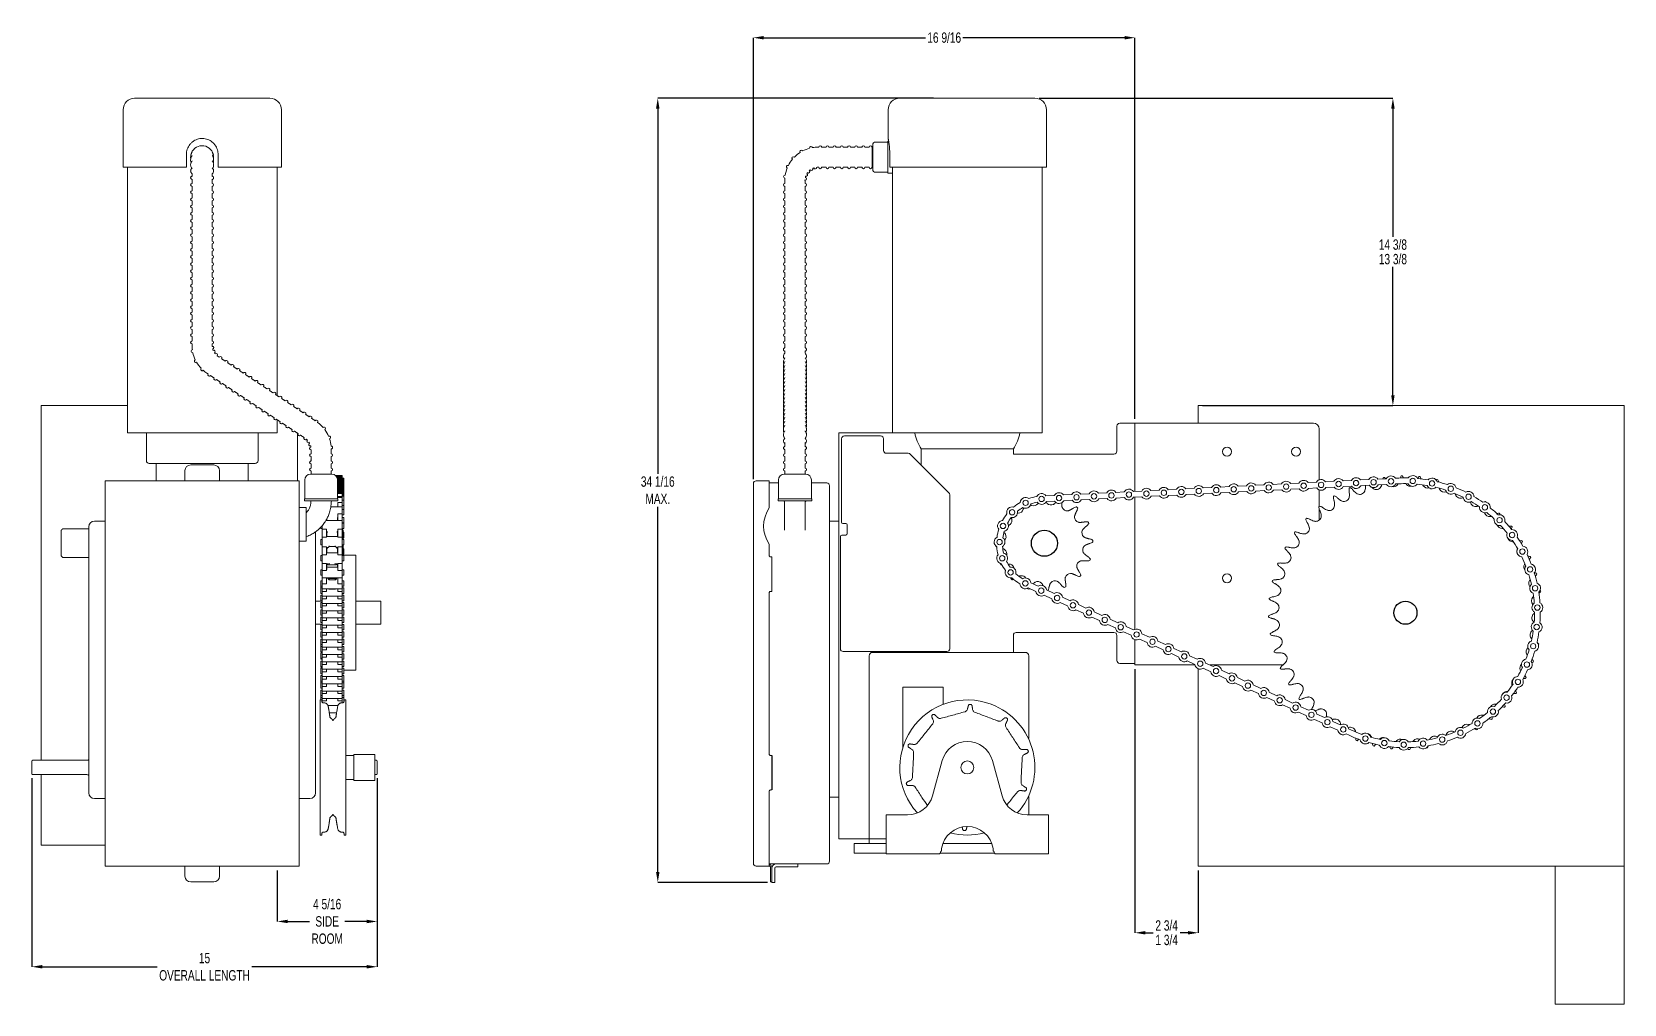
# Model space of a CAD drawing. Header units: inches. Extents: x 2.2 to 25.3, y 6.2 to 20.3.
import ezdxf

# ---------------------------------------------------------------- set-up
doc = ezdxf.new("R2010")
doc.units = ezdxf.units.IN
doc.header["$MEASUREMENT"] = 0
doc.header["$PDSIZE"] = -1
doc.layers.add('DIM', color=1, linetype='Continuous')
doc.styles.add('SLDTEXTSTYLE0', font='ARIAL.TTF', dxfattribs={"width": 0.7})
doc.dimstyles.new('SLDDIMSTYLE0', dxfattribs={"dimtxt": 0.15, "dimasz": 0.15, "dimexe": 0, "dimexo": 0.0625, "dimgap": 0.0375, "dimtad": 0, "dimtih": 1, "dimtoh": 1, "dimdec": 3, "dimlfac": 3, "dimrnd": 1e-09, "dimzin": 12, "dimdsep": 46, "dimtxsty": 'SLDTEXTSTYLE0', "dimsah": 1, "dimcen": 0.09, "dimadec": 0, "dimazin": 0, "dimtfac": 1, "dimtdec": 3, "dimtofl": 0, "dimtmove": 0, "dimatfit": 3, "dimfxl": 0, "dimtolj": 1, "dimtzin": 12, "dimarcsym": 0})
doc.dimstyles.new('SLDDIMSTYLE1', dxfattribs={"dimtxt": 0.15, "dimasz": 0.15, "dimexe": 0, "dimexo": 0.0625, "dimgap": 0.0375, "dimtad": 0, "dimtih": 1, "dimtoh": 1, "dimdec": 3, "dimlfac": 3, "dimrnd": 1e-09, "dimzin": 12, "dimdsep": 46, "dimtxsty": 'SLDTEXTSTYLE0', "dimsah": 1, "dimcen": 0.09, "dimadec": 0, "dimazin": 0, "dimlim": 1, "dimtm": 1, "dimtfac": 1, "dimtdec": 3, "dimtofl": 0, "dimtmove": 0, "dimatfit": 3, "dimfxl": 0, "dimtolj": 1, "dimtzin": 12, "dimarcsym": 0})
doc.dimstyles.new('SLDDIMSTYLE2', dxfattribs={"dimtxt": 0.15, "dimasz": 0.15, "dimexe": 0, "dimexo": 0.0625, "dimgap": 0.0375, "dimtad": 0, "dimtih": 1, "dimtoh": 1, "dimdec": 3, "dimlfac": 3, "dimrnd": 1e-09, "dimzin": 12, "dimdsep": 46, "dimtxsty": 'SLDTEXTSTYLE0', "dimsah": 1, "dimcen": 0.09, "dimadec": 0, "dimazin": 0, "dimlim": 1, "dimtp": 1, "dimtfac": 1, "dimtdec": 3, "dimtofl": 0, "dimtmove": 0, "dimatfit": 3, "dimfxl": 0, "dimtolj": 1, "dimtzin": 12, "dimarcsym": 0})

msp = doc.modelspace()

# ---------------------------------------------------------------- blocks, each defined once
blk = doc.blocks.new('*D6')
at = {"color": 0, "linetype": 'ByBlock', "lineweight": -2}
for p, q in [((2.228, 9.456), (2.228, 6.727)), ((7.228, 9.456), (7.228, 6.727)), ((2.378, 6.727), (4.043, 6.727)), ((7.078, 6.727), (5.412, 6.727))]:
    blk.add_line(p, q, dxfattribs=at)
at = {"color": 0, "linetype": 'ByBlock'}
for points in [[(2.228, 6.727), (2.378, 6.752), (2.378, 6.702)], [(7.228, 6.727), (7.078, 6.752), (7.078, 6.702)]]:
    blk.add_solid(points, dxfattribs=at)
at = {"layer": 'DEFPOINTS', "color": 0, "linetype": 'ByBlock'}
for p in [(2.228, 9.518), (7.228, 9.518)]:
    blk.add_point(p, dxfattribs=at)
at = {"color": 0, "linetype": 'ByBlock', "insert": (4.728, 6.727), "char_height": 0.15, "attachment_point": 5, "style": 'SLDTEXTSTYLE0'}
blk.add_mtext('15\\POVERALL LENGTH', dxfattribs=at)
blk = doc.blocks.new('*D7')
at = {"color": 0, "linetype": 'ByBlock', "lineweight": -2}
for p, q in [((7.228, 9.456), (7.228, 7.383)), ((5.781, 8.123), (5.781, 7.383)), ((5.931, 7.383), (6.25, 7.383)), ((7.078, 7.383), (6.759, 7.383))]:
    blk.add_line(p, q, dxfattribs=at)
at = {"color": 0, "linetype": 'ByBlock'}
for points in [[(5.781, 7.383), (5.931, 7.408), (5.931, 7.358)], [(7.228, 7.383), (7.078, 7.408), (7.078, 7.358)]]:
    blk.add_solid(points, dxfattribs=at)
at = {"layer": 'DEFPOINTS', "color": 0, "linetype": 'ByBlock'}
for p in [(7.228, 9.518), (5.781, 8.186)]:
    blk.add_point(p, dxfattribs=at)
at = {"color": 0, "linetype": 'ByBlock', "insert": (6.504, 7.383), "char_height": 0.15, "attachment_point": 5, "style": 'SLDTEXTSTYLE0'}
blk.add_mtext('4 5/16\\PSIDE\\PROOM', dxfattribs=at)
blk = doc.blocks.new('*D8')
at = {"layer": 'DEFPOINTS', "color": 0}
for p in [(11.291, 19.303), (15.349, 19.303), (12.945, 7.949)]:
    blk.add_point(p, dxfattribs=at)
at = {"layer": 'DIM', "color": 0, "lineweight": -2}
for p, q in [((15.286, 19.303), (11.291, 19.303)), ((11.291, 19.153), (11.291, 13.865)), ((11.291, 8.099), (11.291, 13.387)), ((12.882, 7.949), (11.291, 7.949))]:
    blk.add_line(p, q, dxfattribs=at)
at = {"layer": 'DIM', "color": 0}
for points in [[(11.266, 19.153), (11.316, 19.153), (11.291, 19.303)], [(11.266, 8.099), (11.316, 8.099), (11.291, 7.949)]]:
    blk.add_solid(points, dxfattribs=at)
at = {"layer": 'DIM', "color": 0, "insert": (11.291, 13.827), "char_height": 0.15, "attachment_point": 2, "style": 'SLDTEXTSTYLE0'}
blk.add_mtext('\\A1;34 1/16\\PMAX.', dxfattribs=at)
blk = doc.blocks.new('*D9')
at = {"layer": 'DEFPOINTS', "color": 0}
for p in [(12.676, 20.178), (18.201, 14.597), (12.676, 13.723)]:
    blk.add_point(p, dxfattribs=at)
at = {"layer": 'DIM', "color": 0, "lineweight": -2}
for p, q in [((12.676, 13.786), (12.676, 20.178)), ((12.826, 20.178), (15.168, 20.178)), ((18.051, 20.178), (15.71, 20.178)), ((18.201, 14.66), (18.201, 20.178))]:
    blk.add_line(p, q, dxfattribs=at)
at = {"layer": 'DIM', "color": 0}
for points in [[(12.826, 20.203), (12.826, 20.153), (12.676, 20.178)], [(18.051, 20.203), (18.051, 20.153), (18.201, 20.178)]]:
    blk.add_solid(points, dxfattribs=at)
at = {"layer": 'DIM', "color": 0, "insert": (15.439, 20.255), "char_height": 0.15, "attachment_point": 2, "style": 'SLDTEXTSTYLE0'}
blk.add_mtext('\\A1;16 9/16', dxfattribs=at)
blk = doc.blocks.new('*D10')
at = {"layer": 'DEFPOINTS', "color": 0}
for p in [(18.201, 11.097), (19.118, 8.186), (19.118, 7.219)]:
    blk.add_point(p, dxfattribs=at)
at = {"layer": 'DIM', "color": 0, "lineweight": -2}
for p, q in [((18.201, 11.035), (18.201, 7.219)), ((19.118, 8.123), (19.118, 7.219)), ((18.351, 7.219), (18.465, 7.219)), ((18.968, 7.219), (18.855, 7.219))]:
    blk.add_line(p, q, dxfattribs=at)
at = {"layer": 'DIM', "color": 0}
for points in [[(18.351, 7.244), (18.351, 7.194), (18.201, 7.219)], [(18.968, 7.244), (18.968, 7.194), (19.118, 7.219)]]:
    blk.add_solid(points, dxfattribs=at)
at = {"layer": 'DIM', "color": 0, "insert": (18.66, 7.4), "char_height": 0.15, "attachment_point": 2, "style": 'SLDTEXTSTYLE0'}
blk.add_mtext('\\A1;\\S2 3\\/4^ 1 3\\/4;', dxfattribs=at)
blk = doc.blocks.new('*D11')
at = {"layer": 'DEFPOINTS', "color": 0}
for p in [(16.753, 19.303), (19.118, 14.852), (21.936, 14.852)]:
    blk.add_point(p, dxfattribs=at)
at = {"layer": 'DIM', "color": 0, "lineweight": -2}
for p, q in [((16.815, 19.303), (21.936, 19.303)), ((21.936, 19.153), (21.936, 17.295)), ((21.936, 15.002), (21.936, 16.86)), ((19.181, 14.852), (21.936, 14.852))]:
    blk.add_line(p, q, dxfattribs=at)
at = {"layer": 'DIM', "color": 0}
for points in [[(21.911, 19.153), (21.961, 19.153), (21.936, 19.303)], [(21.911, 15.002), (21.961, 15.002), (21.936, 14.852)]]:
    blk.add_solid(points, dxfattribs=at)
at = {"layer": 'DIM', "color": 0, "insert": (21.936, 17.258), "char_height": 0.15, "attachment_point": 2, "style": 'SLDTEXTSTYLE0'}
blk.add_mtext('\\A1;\\S14 3\\/8^ 13 3\\/8;', dxfattribs=at)

# ---------------------------------------------------------------- dimensions: what is measured, and where the dimension line sits
at = {"layer": 'DIM'}
for base, p1, p2, dimstyle, picture, middle in [((12.676442, 20.177683), (18.201453, 14.597266), (12.676442, 13.723366), 'SLDDIMSTYLE0', '*D9', (15.438947, 20.177683)), ((19.118119, 7.219495), (18.201453, 11.097266), (19.118119, 8.185683), 'SLDDIMSTYLE1', '*D10', (18.659786, 7.219495))]:
    dim = msp.add_linear_dim(base=base, p1=p1, p2=p2, dimstyle=dimstyle, override={"dimdec": 4, "dimlunit": 5, "dimfrac": 2}, dxfattribs=at)
    dim.commit()
    dim.dimension.update_dxf_attribs({"geometry": picture, "text_midpoint": middle})
dim = msp.add_linear_dim(base=(11.29111, 19.302683), p1=(12.944642, 7.948983), p2=(15.348885, 19.302683), angle=90, text='<>\\PMAX.', dimstyle='SLDDIMSTYLE0', override={"dimdec": 4, "dimlunit": 5, "dimfrac": 2}, dxfattribs=at)
dim.commit()
dim.dimension.update_dxf_attribs({"geometry": '*D8', "text_midpoint": (11.29111, 13.625833)})
dim = msp.add_linear_dim(base=(21.935604, 14.852349), p1=(16.752953, 19.302683), p2=(19.118119, 14.852349), angle=90, dimstyle='SLDDIMSTYLE2', override={"dimdec": 4, "dimlunit": 5, "dimfrac": 2}, dxfattribs=at)
dim.commit()
dim.dimension.update_dxf_attribs({"geometry": '*D11', "text_midpoint": (21.935604, 17.077516)})
for base, p2, text, picture, middle in [((2.227514, 6.727043), (2.227514, 9.518308), '<>\\POVERALL LENGTH', '*D6', (4.727514, 6.727043)), ((5.781347, 7.383294), (5.781347, 8.185683), '<>\\PSIDE\\PROOM', '*D7', (6.504431, 7.383294))]:
    dim = msp.add_linear_dim(base=base, p1=(7.227514, 9.518308), p2=p2, text=text, dimstyle='SLDDIMSTYLE0', override={"dimdec": 4, "dimlunit": 5, "dimfrac": 2}, dxfattribs=at)
    dim.commit()
    dim.dimension.update_dxf_attribs({"geometry": picture, "text_midpoint": middle})

# ---------------------------------------------------------------- linework, layer by layer
at = {"color": 7, "linetype": 'Continuous', "lineweight": 15}
for p, q in [((3.715681, 19.302683), (4.002472, 19.302683)), ((4.002472, 19.302683), (5.674014, 19.302683)), ((14.794619, 19.302683), (16.752953, 19.302683)), ((14.634924, 18.681381), (14.623786, 18.681381)), ((14.623786, 18.681381), (14.623786, 18.564949)), ((4.465681, 18.435506), (4.465681, 18.490183)), ((4.924014, 18.490183), (4.924014, 18.435506)), ((14.394011, 18.302549), (14.394011, 18.594216)), ((14.402953, 18.271433), (14.402953, 18.625599)), ((14.44462, 18.667266), (14.623786, 18.667266)), ((14.623786, 18.564949), (14.623786, 18.332084)), ((14.651103, 18.490183), (14.651103, 18.302683)), ((3.549014, 18.302683), (4.465681, 18.302683)), ((4.465681, 18.302683), (4.465681, 18.435506)), ((4.924014, 18.435506), (4.924014, 18.302683)), ((4.924014, 18.302683), (5.840681, 18.302683)), ((14.623786, 18.229766), (14.44462, 18.229766)), ((14.623786, 18.332084), (14.623786, 18.215651)), ((14.690453, 18.215651), (14.623786, 18.215651)), ((14.651103, 18.302683), (16.919619, 18.302683)), ((14.690453, 18.302683), (14.690453, 18.215651)), ((4.547658, 18.210099), (4.547658, 18.171153)), ((4.547658, 18.129532), (4.547658, 18.115049)), ((4.839325, 18.171261), (4.839325, 18.210375)), ((4.839325, 18.115049), (4.839325, 18.129558)), ((13.132142, 15.721068), (13.132142, 15.690185)), ((13.423809, 15.690545), (13.423809, 15.721068)), ((13.132142, 15.642791), (13.132142, 15.608979)), ((13.423809, 15.608773), (13.423809, 15.642673)), ((2.364681, 14.852349), (3.611514, 14.852349)), ((2.364681, 9.716308), (2.364681, 14.852349)), ((19.118119, 14.852349), (19.118119, 14.597266)), ((25.284786, 14.852349), (19.118119, 14.852349)), ((25.284786, 8.185683), (25.284786, 14.852349)), ((17.939119, 14.191737), (17.939119, 14.555683)), ((17.980786, 14.597349), (18.201453, 14.597349)), ((18.201453, 14.597349), (18.201453, 14.597266)), ((18.201453, 14.597266), (18.534786, 14.597266)), ((18.201453, 13.610016), (18.201453, 14.597266)), ((18.534786, 14.597266), (20.784786, 14.597266)), ((19.201453, 14.602349), (19.201453, 14.597266)), ((19.201453, 14.602349), (19.201453, 14.597266)), ((5.778181, 14.455516), (3.611514, 14.455516)), ((3.885925, 14.055516), (3.885925, 14.455516)), ((5.502591, 14.455516), (5.502591, 14.055516)), ((6.073014, 14.453217), (6.073014, 13.763299)), ((13.132142, 14.319547), (13.132142, 14.258677)), ((13.423809, 14.25881), (13.423809, 14.319655)), ((13.911042, 13.534516), (13.911042, 14.455516)), ((14.560375, 14.455516), (13.911042, 14.455516)), ((13.952708, 14.372183), (13.952708, 13.257183)), ((14.518709, 14.413849), (13.994375, 14.413849)), ((14.560375, 14.455516), (14.570375, 14.455516)), ((14.560375, 14.372183), (14.560375, 14.203849)), ((16.857119, 14.455516), (14.570375, 14.455516)), ((20.868119, 14.513933), (20.868119, 13.777047)), ((14.602042, 14.162183), (14.918116, 14.162183)), ((14.947579, 14.149979), (15.507171, 13.590387)), ((15.773786, 14.225183), (15.107119, 14.225183)), ((16.440453, 14.225183), (15.773786, 14.225183)), ((16.440453, 14.150183), (17.897453, 14.150183)), ((5.460925, 14.013849), (3.927591, 14.013849)), ((4.028181, 14.013849), (4.028181, 13.763299)), ((4.444158, 13.783299), (4.444158, 13.909966)), ((4.527491, 13.993299), (4.860825, 13.993299)), ((4.944158, 13.909966), (4.944158, 13.783299)), ((5.361514, 14.013849), (5.361514, 13.763299)), ((6.261825, 13.858716), (6.416825, 13.858716)), ((6.416825, 13.858716), (6.571825, 13.858716)), ((6.722514, 13.838754), (6.722514, 13.833551)), ((13.122975, 13.858716), (13.432976, 13.858716)), ((3.287908, 13.723366), (3.287908, 13.763299)), ((3.287908, 13.763299), (3.327841, 13.763299)), ((3.287908, 13.723366), (3.287908, 8.224199)), ((3.327841, 13.763299), (6.060475, 13.763299)), ((6.060475, 13.763299), (6.100408, 13.763299)), ((6.100408, 13.763299), (6.100408, 13.723366)), ((6.100408, 8.224199), (6.100408, 13.723366)), ((6.722514, 13.833551), (6.722514, 13.820783)), ((6.722514, 13.820783), (6.722514, 13.808015)), ((6.722514, 13.808015), (6.722514, 13.794385)), ((6.722514, 13.795247), (6.722514, 13.781617)), ((6.722514, 13.782479), (6.722514, 13.768849)), ((6.722514, 13.769711), (6.722514, 13.756081)), ((6.722514, 13.756943), (6.722514, 13.743313)), ((6.722514, 13.744175), (6.722514, 13.730545)), ((6.722514, 13.731407), (6.722514, 13.717777)), ((6.722514, 13.718639), (6.722514, 13.705008)), ((6.722514, 13.705871), (6.722514, 13.692241)), ((6.722514, 13.693103), (6.722514, 13.679473)), ((6.722514, 13.680335), (6.722514, 13.666704)), ((6.722514, 13.667567), (6.722514, 13.653936)), ((6.722514, 13.654799), (6.722514, 13.641168)), ((6.722514, 13.642031), (6.722514, 13.6284)), ((6.722514, 13.629263), (6.722514, 13.615632)), ((6.722514, 13.616495), (6.722514, 13.602864)), ((6.743181, 13.799587), (6.743181, 13.794385)), ((6.743181, 13.794385), (6.743181, 13.781617)), ((6.743181, 13.781617), (6.743181, 13.768849)), ((6.743181, 13.768849), (6.743181, 13.756081)), ((6.743181, 13.756081), (6.743181, 13.743313)), ((6.743181, 13.743313), (6.743181, 13.730545)), ((6.743181, 13.730545), (6.743181, 13.717777)), ((6.743181, 13.717777), (6.743181, 13.705008)), ((6.743181, 13.705008), (6.743181, 13.692241)), ((6.743181, 13.692241), (6.743181, 13.679473)), ((6.743181, 13.679473), (6.743181, 13.666704)), ((6.743181, 13.666704), (6.743181, 13.653936)), ((6.743181, 13.653936), (6.743181, 13.641168)), ((6.743181, 13.641168), (6.743181, 13.6284)), ((6.743181, 13.6284), (6.743181, 13.615632)), ((6.743181, 13.615632), (6.743181, 13.602864)), ((12.676442, 8.224199), (12.676442, 13.723366)), ((12.716375, 13.763299), (12.904709, 13.763299)), ((12.904709, 13.369311), (12.904709, 13.763299)), ((12.904709, 13.732049), (13.029642, 13.732049)), ((13.526308, 13.732049), (13.738042, 13.732049)), ((13.777975, 13.692116), (13.777975, 13.180349)), ((18.298485, 13.614913), (18.177576, 13.608811)), ((18.551496, 13.627681), (18.430588, 13.621579)), ((18.804507, 13.640449), (18.683599, 13.634347)), ((19.057519, 13.653217), (18.936611, 13.647115)), ((19.31053, 13.665985), (19.189622, 13.659883)), ((19.563542, 13.678753), (19.442633, 13.672651)), ((19.816553, 13.691521), (19.695645, 13.685419)), ((19.820753, 13.608293), (19.699845, 13.602192)), ((20.069564, 13.704289), (19.948656, 13.698187)), ((20.073764, 13.621062), (19.952856, 13.61496)), ((20.322576, 13.717057), (20.201667, 13.710955)), ((20.326776, 13.63383), (20.205868, 13.627728)), ((20.575587, 13.729825), (20.454679, 13.723723)), ((20.579787, 13.646598), (20.458879, 13.640496)), ((20.828598, 13.742593), (20.70769, 13.736492)), ((20.832798, 13.659366), (20.71189, 13.653264)), ((20.868119, 13.631578), (20.868119, 13.390642)), ((21.08161, 13.755361), (20.960702, 13.74926)), ((21.08581, 13.672134), (20.964902, 13.666032)), ((21.334621, 13.768129), (21.213713, 13.762027)), ((21.338821, 13.684902), (21.217913, 13.6788)), ((21.587633, 13.780897), (21.466724, 13.774796)), ((21.591833, 13.69767), (21.470924, 13.691568)), ((21.840644, 13.793665), (21.719736, 13.787564)), ((21.844844, 13.710438), (21.723936, 13.704336)), ((22.019696, 13.802701), (21.972747, 13.800332)), ((22.023896, 13.719474), (21.976947, 13.717104)), ((6.178491, 13.502049), (6.655158, 13.502049)), ((6.416825, 13.472049), (6.178491, 13.472049)), ((6.201825, 13.376192), (6.201825, 12.888716)), ((6.655158, 13.472049), (6.416825, 13.472049)), ((6.659847, 13.534793), (6.722514, 13.534793)), ((6.659847, 13.522212), (6.659847, 13.534793)), ((6.659847, 13.450851), (6.722514, 13.450851)), ((6.659847, 13.385592), (6.659847, 13.450851)), ((6.722514, 13.603727), (6.722514, 13.590096)), ((6.722514, 13.590959), (6.722514, 13.577328)), ((6.722514, 13.578191), (6.722514, 13.534793)), ((6.722514, 13.534793), (6.722514, 13.522212)), ((6.722514, 13.522212), (6.722514, 13.450851)), ((6.722514, 13.450851), (6.722514, 13.385592)), ((6.722514, 13.385592), (6.722514, 13.285326)), ((6.743181, 13.602864), (6.743181, 13.590096)), ((6.743181, 13.590096), (6.743181, 13.577328)), ((6.743181, 13.577328), (6.743181, 13.56456)), ((6.743181, 13.56456), (6.743181, 13.551792)), ((6.743181, 13.551792), (6.743181, 13.539024)), ((6.743181, 13.539024), (6.743181, 13.483046)), ((6.743181, 13.483046), (6.743181, 13.405046)), ((6.743181, 13.405046), (6.743181, 13.346425)), ((13.039642, 13.502049), (13.516309, 13.502049)), ((13.516309, 13.472049), (13.039642, 13.472049)), ((13.128443, 13.455383), (13.128443, 13.049196)), ((13.427507, 13.455383), (13.427507, 13.049196)), ((13.911042, 13.534516), (13.911042, 13.200349)), ((15.519375, 11.332516), (15.519375, 13.560924)), ((17.033428, 13.551073), (16.912519, 13.544971)), ((17.037628, 13.467845), (16.91672, 13.461744)), ((17.286439, 13.563841), (17.165531, 13.557739)), ((17.290639, 13.480613), (17.169731, 13.474512)), ((17.539451, 13.576609), (17.418543, 13.570507)), ((17.543651, 13.493381), (17.422742, 13.48728)), ((17.792462, 13.589377), (17.671554, 13.583275)), ((17.796662, 13.506149), (17.675754, 13.500048)), ((18.045474, 13.602145), (17.924565, 13.596043)), ((18.049674, 13.518917), (17.928765, 13.512816)), ((18.302685, 13.531685), (18.181777, 13.525584)), ((18.201453, 11.612207), (18.201453, 13.526577)), ((18.555696, 13.544453), (18.434788, 13.538352)), ((18.808707, 13.557221), (18.687799, 13.55112)), ((19.061719, 13.569989), (18.940811, 13.563888)), ((19.31473, 13.582758), (19.193822, 13.576656)), ((19.567742, 13.595526), (19.446833, 13.589424)), ((3.135825, 13.180349), (3.287908, 13.180349)), ((6.493181, 13.186702), (6.484235, 13.186702)), ((6.493181, 13.186702), (6.493181, 13.20242)), ((6.500181, 13.195998), (6.500181, 13.216683)), ((6.500181, 13.195998), (6.500181, 13.187195)), ((6.653181, 13.195998), (6.653181, 13.229258)), ((6.653181, 13.187195), (6.653181, 13.195998)), ((6.659847, 13.285326), (6.722514, 13.285326)), ((6.659847, 13.186702), (6.659847, 13.285326)), ((6.722514, 13.186702), (6.659847, 13.186702)), ((6.722514, 13.285326), (6.722514, 13.186702)), ((6.722514, 13.186702), (6.722514, 13.061078)), ((6.743181, 13.346425), (6.743181, 13.268425)), ((6.743181, 13.231973), (6.743181, 13.153973)), ((6.743181, 13.148029), (6.743181, 13.070029)), ((13.777975, 13.180349), (13.812842, 13.180349)), ((13.777975, 13.097016), (13.777975, 13.180349)), ((13.832842, 13.180349), (13.812842, 13.180349)), ((13.812842, 13.180349), (13.832842, 13.180349)), ((13.856176, 13.180349), (13.832842, 13.180349)), ((13.856176, 13.180349), (13.910973, 13.180349)), ((13.911042, 13.200349), (13.911042, 13.180537)), ((13.911042, 13.180537), (13.911042, 8.577308)), ((13.952708, 13.257183), (13.952708, 13.164183)), ((14.016042, 13.144183), (13.972709, 13.144183)), ((20.868119, 13.359519), (20.868119, 13.192307)), ((2.653181, 12.67485), (2.653181, 13.046849)), ((3.052491, 13.097016), (3.052491, 12.119549)), ((6.335825, 12.702883), (6.335825, 13.025286)), ((6.409847, 13.089195), (6.409847, 13.070029)), ((6.409847, 12.915256), (6.409847, 12.837256)), ((6.430514, 13.112101), (6.430514, 13.061078)), ((6.430514, 13.061078), (6.493181, 13.061078)), ((6.430514, 12.945365), (6.430514, 13.061078)), ((6.493181, 12.945365), (6.430514, 12.945365)), ((6.430514, 12.945365), (6.430514, 12.809075)), ((6.493181, 12.945365), (6.493181, 13.061078)), ((6.500181, 12.99054), (6.500181, 13.030862)), ((6.500181, 12.99054), (6.500181, 12.954423)), ((6.653181, 12.99054), (6.653181, 13.030862)), ((6.653181, 12.954423), (6.653181, 12.99054)), ((6.659847, 13.061078), (6.722514, 13.061078)), ((6.659847, 12.945365), (6.659847, 13.061078)), ((6.722514, 12.945365), (6.659847, 12.945365)), ((6.722514, 13.061078), (6.722514, 12.945365)), ((6.722514, 12.945365), (6.722514, 12.809075)), ((6.736514, 13.046849), (6.736514, 12.915256)), ((6.743181, 13.01709), (6.743181, 12.93909)), ((6.743181, 12.915256), (6.743181, 12.837256)), ((13.777975, 8.255449), (13.777975, 13.097016)), ((13.936042, 12.957516), (13.936042, 11.332516)), ((13.956041, 12.977516), (14.016042, 12.977516)), ((14.036042, 12.997516), (14.036042, 13.124183)), ((6.335825, 11.357049), (6.335825, 12.702883)), ((6.430514, 12.809075), (6.493181, 12.809075)), ((6.430514, 12.692254), (6.430514, 12.809075)), ((6.493181, 12.692254), (6.430514, 12.692254)), ((6.430514, 12.692254), (6.430514, 12.56412)), ((6.493181, 12.692254), (6.493181, 12.809075)), ((6.500181, 12.764982), (6.500181, 12.798089)), ((6.500181, 12.764982), (6.500181, 12.71942)), ((6.531514, 12.813517), (6.531514, 12.8193)), ((6.621847, 12.813517), (6.531514, 12.813517)), ((6.621847, 12.813517), (6.621847, 12.8193)), ((6.653181, 12.764982), (6.653181, 12.798089)), ((6.653181, 12.71942), (6.653181, 12.764982)), ((6.659847, 12.809075), (6.722514, 12.809075)), ((6.659847, 12.692254), (6.659847, 12.809075)), ((6.722514, 12.692254), (6.659847, 12.692254)), ((6.722514, 12.809075), (6.722514, 12.692254)), ((6.722514, 12.692254), (6.722514, 12.56412)), ((6.736514, 12.837256), (6.736514, 12.680253)), ((6.743181, 12.777728), (6.743181, 12.699728)), ((6.916848, 12.685683), (6.916848, 12.532506)), ((12.904709, 12.681283), (12.904709, 12.844755)), ((13.777975, 12.119549), (13.777975, 12.702883)), ((3.052491, 12.654392), (2.673181, 12.654392)), ((6.409847, 12.680253), (6.409847, 12.602253)), ((6.409847, 12.475473), (6.409847, 12.397473)), ((6.430514, 12.56412), (6.493181, 12.56412)), ((6.430514, 12.462323), (6.430514, 12.56412)), ((6.493181, 12.462323), (6.430514, 12.462323)), ((6.430514, 12.462323), (6.430514, 12.358307)), ((6.493181, 12.462323), (6.493181, 12.56412)), ((6.500181, 12.553665), (6.500181, 12.563086)), ((6.500181, 12.553665), (6.500181, 12.51464)), ((6.500181, 12.496452), (6.500181, 12.479292)), ((6.531514, 12.548307), (6.531514, 12.571232)), ((6.621847, 12.548307), (6.531514, 12.548307)), ((6.621847, 12.548307), (6.621847, 12.571232)), ((6.653181, 12.553665), (6.653181, 12.563086)), ((6.653181, 12.51464), (6.653181, 12.553665)), ((6.659847, 12.56412), (6.722514, 12.56412)), ((6.659847, 12.462323), (6.659847, 12.56412)), ((6.722514, 12.462323), (6.659847, 12.462323)), ((6.722514, 12.56412), (6.722514, 12.462323)), ((6.722514, 12.462323), (6.722514, 12.358307)), ((6.743181, 12.680253), (6.743181, 12.602253)), ((6.743181, 12.475473), (6.743181, 12.397473)), ((6.916848, 12.532506), (6.916848, 11.019016)), ((12.924708, 12.661283), (12.944642, 12.661283)), ((12.944642, 12.661283), (12.944642, 12.161283)), ((6.409847, 12.238865), (6.409847, 12.316865)), ((6.409847, 12.238865), (6.409847, 12.211116)), ((6.430514, 12.271559), (6.430514, 12.358307)), ((6.430514, 12.271559), (6.493181, 12.271559)), ((6.430514, 12.199698), (6.430514, 12.271559)), ((6.493181, 12.271559), (6.493181, 12.358307)), ((6.500181, 12.358307), (6.500181, 12.356032)), ((6.531514, 12.330324), (6.531514, 12.347388)), ((6.531514, 12.347388), (6.621847, 12.347388)), ((6.621847, 12.330324), (6.531514, 12.330324)), ((6.621847, 12.330324), (6.621847, 12.347388)), ((6.653181, 12.356032), (6.653181, 12.358307)), ((6.659847, 12.271559), (6.659847, 12.358307)), ((6.659847, 12.271559), (6.722514, 12.271559)), ((6.722514, 12.358307), (6.722514, 12.271559)), ((6.722514, 12.199698), (6.722514, 12.271559)), ((6.743181, 12.238865), (6.743181, 12.316865)), ((16.690891, 12.288121), (16.800901, 12.237586)), ((3.052491, 12.119549), (3.052491, 10.773716)), ((6.409847, 12.133116), (6.409847, 12.211116)), ((6.409847, 12.027367), (6.409847, 12.105367)), ((6.409847, 11.921618), (6.409847, 11.999618)), ((6.430514, 12.16186), (6.430514, 12.199698)), ((6.430514, 12.16186), (6.493181, 12.16186)), ((6.430514, 12.093949), (6.430514, 12.16186)), ((6.430514, 12.056111), (6.430514, 12.093949)), ((6.430514, 12.056111), (6.493181, 12.056111)), ((6.430514, 11.9882), (6.430514, 12.056111)), ((6.493181, 12.16186), (6.493181, 12.199698)), ((6.493181, 12.056111), (6.493181, 12.093949)), ((6.531514, 12.192754), (6.531514, 12.199698)), ((6.621847, 12.192754), (6.531514, 12.192754)), ((6.621847, 12.192754), (6.621847, 12.199698)), ((6.659847, 12.16186), (6.659847, 12.199698)), ((6.659847, 12.16186), (6.722514, 12.16186)), ((6.659847, 12.056111), (6.659847, 12.093949)), ((6.659847, 12.056111), (6.722514, 12.056111)), ((6.722514, 12.199698), (6.722514, 12.16186)), ((6.722514, 12.093949), (6.722514, 12.16186)), ((6.722514, 12.093949), (6.722514, 12.056111)), ((6.722514, 11.9882), (6.722514, 12.056111)), ((6.743181, 12.133116), (6.743181, 12.211116)), ((6.743181, 12.027367), (6.743181, 12.105367)), ((6.743181, 11.921618), (6.743181, 11.999618)), ((7.281347, 12.019016), (7.281347, 11.894016)), ((12.904709, 9.806283), (12.904709, 12.141283)), ((12.944642, 12.161283), (12.924708, 12.161283)), ((16.656105, 12.212395), (16.766115, 12.16186)), ((16.886311, 12.106646), (16.996321, 12.056111)), ((16.921097, 12.182372), (17.031107, 12.131837)), ((17.116517, 12.000897), (17.226528, 11.950362)), ((17.151303, 12.076623), (17.261313, 12.026088)), ((6.409847, 11.815869), (6.409847, 11.893869)), ((6.409847, 11.71012), (6.409847, 11.78812)), ((6.430514, 11.950362), (6.430514, 11.9882)), ((6.430514, 11.950362), (6.493181, 11.950362)), ((6.430514, 11.882451), (6.430514, 11.950362)), ((6.430514, 11.844613), (6.430514, 11.882451)), ((6.430514, 11.844613), (6.493181, 11.844613)), ((6.430514, 11.776702), (6.430514, 11.844613)), ((6.430514, 11.738864), (6.430514, 11.776702)), ((6.493181, 11.950362), (6.493181, 11.9882)), ((6.493181, 11.844613), (6.493181, 11.882451)), ((6.493181, 11.738864), (6.493181, 11.776702)), ((6.659847, 11.950362), (6.659847, 11.9882)), ((6.659847, 11.950362), (6.722514, 11.950362)), ((6.659847, 11.844613), (6.659847, 11.882451)), ((6.659847, 11.844613), (6.722514, 11.844613)), ((6.659847, 11.738864), (6.659847, 11.776702)), ((6.722514, 11.9882), (6.722514, 11.950362)), ((6.722514, 11.882451), (6.722514, 11.950362)), ((6.722514, 11.882451), (6.722514, 11.844613)), ((6.722514, 11.776702), (6.722514, 11.844613)), ((6.722514, 11.776702), (6.722514, 11.738864)), ((6.743181, 11.815869), (6.743181, 11.893869)), ((6.743181, 11.71012), (6.743181, 11.78812)), ((7.281347, 11.810683), (7.281347, 11.894016)), ((7.281347, 11.810683), (7.281347, 11.685683)), ((17.346724, 11.895148), (17.456734, 11.844613)), ((17.381509, 11.970874), (17.49152, 11.920339)), ((17.57693, 11.789399), (17.68694, 11.738864)), ((17.611716, 11.865125), (17.721726, 11.81459)), ((17.841922, 11.759376), (17.951932, 11.708841)), ((6.409847, 11.685137), (6.409847, 11.682371)), ((6.409847, 11.604371), (6.409847, 11.682371)), ((6.409847, 11.498622), (6.409847, 11.576622)), ((6.430514, 11.738864), (6.493181, 11.738864)), ((6.430514, 11.670953), (6.430514, 11.738864)), ((6.430514, 11.633115), (6.430514, 11.670953)), ((6.430514, 11.633115), (6.493181, 11.633115)), ((6.430514, 11.565204), (6.430514, 11.633115)), ((6.430514, 11.527366), (6.430514, 11.565204)), ((6.493181, 11.633115), (6.493181, 11.670953)), ((6.493181, 11.527366), (6.493181, 11.565204)), ((6.659847, 11.738864), (6.722514, 11.738864)), ((6.659847, 11.633115), (6.659847, 11.670953)), ((6.659847, 11.633115), (6.722514, 11.633115)), ((6.659847, 11.527366), (6.659847, 11.565204)), ((6.722514, 11.670953), (6.722514, 11.738864)), ((6.722514, 11.670953), (6.722514, 11.633115)), ((6.722514, 11.565204), (6.722514, 11.633115)), ((6.722514, 11.565204), (6.722514, 11.527366)), ((6.743181, 11.604371), (6.743181, 11.682371)), ((6.743181, 11.498622), (6.743181, 11.576622)), ((17.897453, 11.566849), (16.482119, 11.566849)), ((17.807136, 11.68365), (17.917146, 11.633115)), ((18.037342, 11.577901), (18.147352, 11.527366)), ((18.072128, 11.653627), (18.182138, 11.603092)), ((18.302334, 11.547878), (18.412345, 11.497343)), ((6.335825, 10.611598), (6.335825, 11.357049)), ((6.409847, 11.392873), (6.409847, 11.470873)), ((6.409847, 11.392873), (6.409847, 11.365124)), ((6.409847, 11.287124), (6.409847, 11.365124)), ((6.430514, 11.527366), (6.493181, 11.527366)), ((6.430514, 11.459455), (6.430514, 11.527366)), ((6.430514, 11.421617), (6.430514, 11.459455)), ((6.430514, 11.421617), (6.493181, 11.421617)), ((6.430514, 11.353706), (6.430514, 11.421617)), ((6.430514, 11.315868), (6.430514, 11.353706)), ((6.430514, 11.315868), (6.493181, 11.315868)), ((6.430514, 11.264159), (6.430514, 11.315868)), ((6.493181, 11.421617), (6.493181, 11.459455)), ((6.493181, 11.315868), (6.493181, 11.353706)), ((6.659847, 11.527366), (6.722514, 11.527366)), ((6.659847, 11.421617), (6.659847, 11.459455)), ((6.659847, 11.421617), (6.722514, 11.421617)), ((6.659847, 11.315868), (6.659847, 11.353706)), ((6.659847, 11.315868), (6.722514, 11.315868)), ((6.722514, 11.459455), (6.722514, 11.527366)), ((6.722514, 11.459455), (6.722514, 11.421617)), ((6.722514, 11.353706), (6.722514, 11.421617)), ((6.722514, 11.353706), (6.722514, 11.315868)), ((6.722514, 11.247957), (6.722514, 11.315868)), ((6.743181, 11.392873), (6.743181, 11.470873)), ((6.743181, 11.287124), (6.743181, 11.365124)), ((17.939119, 11.161349), (17.939119, 11.525071)), ((18.201453, 11.097266), (18.201453, 11.463037)), ((18.267549, 11.472152), (18.377559, 11.421617)), ((18.497755, 11.366403), (18.607765, 11.315868)), ((18.532541, 11.442129), (18.642551, 11.391594)), ((18.762747, 11.33638), (18.872757, 11.285845)), ((6.409847, 11.195493), (6.409847, 11.273493)), ((6.409847, 11.181375), (6.409847, 11.195493)), ((6.409847, 11.075626), (6.409847, 11.153626)), ((6.409847, 11.075626), (6.409847, 11.063306)), ((6.430514, 11.142208), (6.430514, 11.264159)), ((6.430514, 11.210119), (6.493181, 11.210119)), ((6.430514, 11.10437), (6.430514, 11.142208)), ((6.430514, 11.10437), (6.493181, 11.10437)), ((6.430514, 11.036459), (6.430514, 11.10437)), ((6.493181, 11.210119), (6.493181, 11.247957)), ((6.493181, 11.10437), (6.493181, 11.142208)), ((6.659847, 11.210119), (6.659847, 11.247957)), ((6.659847, 11.210119), (6.722514, 11.210119)), ((6.659847, 11.10437), (6.659847, 11.142208)), ((6.659847, 11.10437), (6.722514, 11.10437)), ((6.722514, 11.247957), (6.722514, 11.210119)), ((6.722514, 11.142208), (6.722514, 11.210119)), ((6.722514, 11.142208), (6.722514, 11.10437)), ((6.722514, 11.036459), (6.722514, 11.10437)), ((6.743181, 11.181375), (6.743181, 11.259375)), ((6.743181, 11.075626), (6.743181, 11.153626)), ((13.977709, 11.290849), (15.477708, 11.290849)), ((14.352119, 8.513974), (14.352119, 11.230641)), ((14.400453, 11.278974), (16.613786, 11.278974)), ((16.662119, 11.230641), (16.662119, 10.03008)), ((18.201453, 11.119683), (17.980786, 11.119683)), ((18.534786, 11.097266), (18.201453, 11.097266)), ((19.069454, 11.097266), (18.534786, 11.097266)), ((18.727961, 11.260654), (18.837971, 11.210119)), ((18.958167, 11.154905), (19.068178, 11.10437)), ((18.992953, 11.230631), (19.102964, 11.180096)), ((19.22316, 11.124882), (19.33317, 11.074347)), ((20.346695, 11.097266), (19.283277, 11.097266)), ((6.409847, 10.969877), (6.409847, 11.047877)), ((6.409847, 10.864128), (6.409847, 10.942128)), ((6.409847, 10.864128), (6.409847, 10.836379)), ((6.430514, 10.998621), (6.430514, 11.036459)), ((6.430514, 10.998621), (6.493181, 10.998621)), ((6.430514, 10.93071), (6.430514, 10.998621)), ((6.430514, 10.892872), (6.430514, 10.93071)), ((6.430514, 10.892872), (6.493181, 10.892872)), ((6.430514, 10.824961), (6.430514, 10.892872)), ((6.493181, 10.998621), (6.493181, 11.036459)), ((6.493181, 10.892872), (6.493181, 10.93071)), ((6.659847, 10.998621), (6.659847, 11.036459)), ((6.659847, 10.998621), (6.722514, 10.998621)), ((6.659847, 10.892872), (6.659847, 10.93071)), ((6.659847, 10.892872), (6.722514, 10.892872)), ((6.722514, 11.036459), (6.722514, 10.998621)), ((6.722514, 10.93071), (6.722514, 10.998621)), ((6.722514, 10.93071), (6.722514, 10.892872)), ((6.722514, 10.824961), (6.722514, 10.892872)), ((6.743181, 10.969877), (6.743181, 11.047877)), ((6.743181, 10.864128), (6.743181, 10.942128)), ((6.743181, 10.864128), (6.743181, 10.836379)), ((19.118119, 11.041475), (19.118119, 8.185683)), ((19.188374, 11.049156), (19.298384, 10.998621)), ((19.41858, 10.943407), (19.52859, 10.892872)), ((19.453366, 11.019133), (19.563376, 10.968598)), ((19.648786, 10.837658), (19.758797, 10.787123)), ((19.683572, 10.913384), (19.793582, 10.862849)), ((3.052491, 10.773716), (3.052491, 9.828016)), ((6.335825, 9.244683), (6.335825, 10.611598)), ((6.409847, 10.758379), (6.409847, 10.836379)), ((6.409847, 10.65263), (6.409847, 10.73063)), ((6.409847, 10.65263), (6.409847, 10.624881)), ((6.409847, 10.591836), (6.409847, 10.624881)), ((6.430514, 10.787123), (6.430514, 10.824961)), ((6.430514, 10.787123), (6.493181, 10.787123)), ((6.430514, 10.719212), (6.430514, 10.787123)), ((6.430514, 10.681374), (6.430514, 10.719212)), ((6.430514, 10.681374), (6.493181, 10.681374)), ((6.430514, 10.613463), (6.430514, 10.681374)), ((6.430514, 10.575625), (6.430514, 10.613463)), ((6.493181, 10.787123), (6.493181, 10.824961)), ((6.493181, 10.681374), (6.493181, 10.719212)), ((6.493181, 10.575625), (6.493181, 10.613463)), ((6.659847, 10.787123), (6.659847, 10.824961)), ((6.659847, 10.787123), (6.722514, 10.787123)), ((6.659847, 10.681374), (6.659847, 10.719212)), ((6.659847, 10.681374), (6.722514, 10.681374)), ((6.659847, 10.575625), (6.659847, 10.613463)), ((6.722514, 10.824961), (6.722514, 10.787123)), ((6.722514, 10.719212), (6.722514, 10.787123)), ((6.722514, 10.719212), (6.722514, 10.681374)), ((6.722514, 10.613463), (6.722514, 10.681374)), ((6.722514, 10.613463), (6.722514, 10.575625)), ((6.743181, 10.758379), (6.743181, 10.836379)), ((6.743181, 10.65263), (6.743181, 10.73063)), ((6.743181, 10.65263), (6.743181, 10.624881)), ((6.743181, 10.555878), (6.743181, 10.624881)), ((14.838786, 10.777308), (14.838786, 9.900061)), ((15.422119, 10.777308), (15.422119, 10.525192)), ((19.878993, 10.731909), (19.989003, 10.681374)), ((19.913778, 10.807635), (20.023789, 10.7571)), ((20.109199, 10.62616), (20.219209, 10.575625)), ((20.143985, 10.701886), (20.253995, 10.651351)), ((6.401947, 10.590585), (6.401947, 8.696959)), ((6.430514, 10.575625), (6.493181, 10.575625)), ((6.430514, 10.557477), (6.430514, 10.575625)), ((6.659847, 10.575625), (6.722514, 10.575625)), ((6.722514, 10.548017), (6.722514, 10.575625)), ((6.773081, 8.63403), (6.773081, 10.590585)), ((20.339405, 10.520411), (20.449415, 10.469876)), ((20.374191, 10.596137), (20.484201, 10.545602)), ((20.569611, 10.414662), (20.679622, 10.364127)), ((20.604397, 10.490388), (20.714407, 10.439853)), ((20.834603, 10.384639), (20.944614, 10.334104)), ((20.799818, 10.308913), (20.909828, 10.258378)), ((21.030024, 10.203164), (21.140034, 10.152629)), ((21.06481, 10.27889), (21.17482, 10.228355)), ((21.295016, 10.173141), (21.337733, 10.153518)), ((21.26023, 10.097415), (21.302948, 10.077792)), ((2.227514, 9.518308), (2.227514, 9.706308)), ((3.052491, 9.828016), (3.052491, 9.619683)), ((6.888181, 9.424808), (6.888181, 9.799808)), ((7.194181, 9.799808), (7.194181, 9.424808)), ((7.227514, 9.706308), (7.227514, 9.518308)), ((12.924708, 9.786283), (12.944642, 9.786283)), ((15.270282, 9.202355), (15.410623, 9.712261)), ((16.136949, 9.712261), (16.27729, 9.202355)), ((2.364681, 8.819016), (2.364681, 9.508308)), ((3.052491, 9.453016), (3.052491, 9.619683)), ((3.052491, 9.453016), (3.052491, 9.244683)), ((12.904709, 8.205866), (12.904709, 9.266283)), ((12.944642, 9.286283), (12.924708, 9.286283)), ((3.259291, 9.16135), (3.135825, 9.16135)), ((3.259291, 9.16135), (3.279291, 9.16135)), ((3.287908, 9.16135), (3.279291, 9.16135)), ((6.109025, 9.16135), (6.100408, 9.16135)), ((6.109025, 9.16135), (6.129025, 9.16135)), ((6.252491, 9.16135), (6.129025, 9.16135)), ((13.910973, 9.180349), (13.777975, 9.180349)), ((16.662119, 9.194536), (16.662119, 8.925641)), ((2.364681, 8.812618), (2.364681, 8.819016)), ((2.364681, 8.812618), (2.364681, 8.485695)), ((14.600453, 8.438308), (14.600453, 8.925641)), ((14.600453, 8.925641), (14.90712, 8.925641)), ((16.640452, 8.925641), (16.947119, 8.925641)), ((16.947119, 8.925641), (16.947119, 8.438308)), ((6.401947, 8.696959), (6.401947, 8.63403)), ((13.962719, 8.577308), (13.911042, 8.577308)), ((14.600453, 8.577308), (13.962719, 8.577308)), ((15.769999, 8.758347), (15.770266, 8.758958)), ((14.133786, 8.370641), (14.133786, 8.513974)), ((14.133786, 8.513974), (14.203153, 8.513974)), ((14.211185, 8.370641), (14.133786, 8.370641)), ((14.467119, 8.513974), (14.203153, 8.513974)), ((14.522669, 8.370641), (14.211185, 8.370641)), ((14.600453, 8.513974), (14.467119, 8.513974)), ((14.600453, 8.370641), (14.522669, 8.370641)), ((14.600453, 8.362308), (14.600453, 8.438308)), ((14.600453, 8.362308), (15.372692, 8.362308)), ((16.165608, 8.370641), (15.381964, 8.370641)), ((15.397459, 8.398308), (15.390008, 8.398308)), ((16.12669, 8.513974), (15.420881, 8.513974)), ((16.157564, 8.398308), (16.150113, 8.398308)), ((16.17488, 8.362308), (16.947119, 8.362308)), ((16.947119, 8.438308), (16.947119, 8.362308)), ((3.287908, 8.184266), (3.287908, 8.224199)), ((3.327841, 8.184266), (3.287908, 8.184266)), ((6.060475, 8.184266), (3.327841, 8.184266)), ((4.444158, 8.037599), (4.444158, 8.164266)), ((4.944158, 8.164266), (4.944158, 8.037599)), ((6.100408, 8.184266), (6.060475, 8.184266)), ((6.100408, 8.224199), (6.100408, 8.184266)), ((12.904709, 8.184266), (12.716375, 8.184266)), ((13.738042, 8.215516), (12.904709, 8.215516)), ((12.904709, 8.204199), (12.904709, 8.184266)), ((12.924708, 8.164266), (12.924708, 8.037599)), ((12.944642, 8.164266), (12.944642, 8.037599)), ((12.944642, 8.155649), (12.944642, 8.032316)), ((12.984508, 8.155649), (12.984508, 8.032316)), ((13.234508, 8.175649), (13.004509, 8.175649)), ((13.317842, 8.175649), (13.234508, 8.175649)), ((13.317842, 8.215516), (13.317842, 8.175649)), ((19.118119, 8.185683), (25.284786, 8.185683)), ((24.284786, 8.185683), (24.284786, 6.185683)), ((24.284786, 8.185683), (25.284786, 8.185683)), ((25.284786, 8.185683), (25.284786, 6.185683)), ((4.860825, 7.954266), (4.527491, 7.954266)), ((12.924708, 7.954266), (12.924708, 8.037599)), ((12.944642, 7.954266), (12.924708, 7.954266)), ((12.944642, 7.948983), (12.944642, 8.032316)), ((12.984508, 7.948983), (12.944642, 7.948983)), ((12.984508, 8.032316), (12.984508, 7.948983)), ((24.284786, 6.185683), (25.284786, 6.185683))]:
    msp.add_line(p, q, dxfattribs=at)
msp.add_line((12.944642, 9.786283), (12.944642, 9.286283))
at = {"color": 7, "linetype": 'Continuous', "lineweight": 15, "flags": 128}
for points in [[(13.132142, 15.609425), (13.122837, 15.599044), (13.11546, 15.585845), (13.111771, 15.572108), (13.111308, 15.565131), (13.111308, 15.565131)], [(13.132142, 15.542587), (13.129295, 15.539094), (13.119073, 15.520189), (13.11306, 15.500377), (13.111308, 15.482109), (13.111308, 15.482109)], [(13.132142, 15.488649), (13.130591, 15.486562), (13.120085, 15.465652), (13.113618, 15.44364), (13.111333, 15.422407), (13.111308, 15.419966), (13.111308, 15.419966)], [(13.431757, 15.529825), (13.433723, 15.53208), (13.440851, 15.54532), (13.444295, 15.559086), (13.44387, 15.574138), (13.439468, 15.588198), (13.431554, 15.601131), (13.423809, 15.609254)], [(13.439688, 15.453006), (13.441787, 15.458833), (13.444588, 15.478904), (13.443176, 15.498831), (13.437709, 15.518143), (13.428384, 15.536443), (13.423809, 15.542413)], [(13.440877, 15.390425), (13.441434, 15.392107), (13.444523, 15.414575), (13.443438, 15.437082), (13.438257, 15.459079), (13.429137, 15.480047), (13.423809, 15.488127)], [(13.132142, 15.43112), (13.130591, 15.429033), (13.120085, 15.408123), (13.113618, 15.386111), (13.111333, 15.364878), (13.111308, 15.362436), (13.111308, 15.362436)], [(13.132142, 15.373591), (13.130591, 15.371503), (13.120085, 15.350594), (13.113618, 15.328582), (13.111333, 15.307349), (13.111308, 15.304907), (13.111308, 15.304907)], [(13.132142, 15.316062), (13.130591, 15.313974), (13.120085, 15.293065), (13.113618, 15.271052), (13.111333, 15.24982), (13.111308, 15.247378), (13.111308, 15.247378)], [(13.132142, 15.258533), (13.130591, 15.256445), (13.120085, 15.235536), (13.113618, 15.213523), (13.111333, 15.192291), (13.111308, 15.189849), (13.111308, 15.189849)], [(13.440877, 15.332896), (13.441434, 15.334578), (13.444523, 15.357046), (13.443438, 15.379553), (13.438257, 15.40155), (13.429137, 15.422518), (13.423809, 15.430598)], [(13.440877, 15.275367), (13.441434, 15.277049), (13.444523, 15.299517), (13.443438, 15.322024), (13.438257, 15.344021), (13.429137, 15.364989), (13.423809, 15.373069)], [(13.440877, 15.217838), (13.441434, 15.219519), (13.444523, 15.241988), (13.443438, 15.264495), (13.438257, 15.286492), (13.429137, 15.307459), (13.423809, 15.31554)], [(13.440877, 15.160309), (13.441434, 15.16199), (13.444523, 15.184459), (13.443438, 15.206966), (13.438257, 15.228963), (13.429137, 15.24993), (13.423809, 15.258011)], [(13.132142, 15.201004), (13.130591, 15.198916), (13.120085, 15.178006), (13.113618, 15.155994), (13.111333, 15.134762), (13.111308, 15.13232), (13.111308, 15.13232)], [(13.132142, 15.143474), (13.130591, 15.141387), (13.120085, 15.120477), (13.113618, 15.098465), (13.111333, 15.077233), (13.111308, 15.074791), (13.111308, 15.074791)], [(13.132142, 15.085945), (13.130591, 15.083858), (13.120085, 15.062948), (13.113618, 15.040936), (13.111333, 15.019704), (13.111308, 15.017262), (13.111308, 15.017262)], [(13.132142, 15.028416), (13.130591, 15.026329), (13.120085, 15.005419), (13.113618, 14.983407), (13.111333, 14.962175), (13.111308, 14.959733), (13.111308, 14.959733)], [(13.440877, 15.10278), (13.441434, 15.104461), (13.444523, 15.12693), (13.443438, 15.149437), (13.438257, 15.171434), (13.429137, 15.192401), (13.423809, 15.200482)], [(13.440877, 15.045251), (13.441434, 15.046932), (13.444523, 15.069401), (13.443438, 15.091908), (13.438257, 15.113905), (13.429137, 15.134872), (13.423809, 15.142953)], [(13.440877, 14.987722), (13.441434, 14.989403), (13.444523, 15.011872), (13.443438, 15.034379), (13.438257, 15.056376), (13.429137, 15.077343), (13.423809, 15.085424)], [(13.440877, 14.930192), (13.441434, 14.931874), (13.444523, 14.954343), (13.443438, 14.97685), (13.438257, 14.998847), (13.429137, 15.019814), (13.423809, 15.027895)], [(13.132142, 14.970887), (13.130591, 14.9688), (13.120085, 14.94789), (13.113618, 14.925878), (13.111333, 14.904646), (13.111308, 14.902204), (13.111308, 14.902204)], [(13.132142, 14.913358), (13.130591, 14.911271), (13.120085, 14.890361), (13.113618, 14.868349), (13.111333, 14.847116), (13.111308, 14.844675), (13.111308, 14.844675)], [(13.132142, 14.855829), (13.130591, 14.853742), (13.120085, 14.832832), (13.113618, 14.81082), (13.111333, 14.789587), (13.111308, 14.787145), (13.111308, 14.787145)], [(13.132142, 14.7983), (13.130591, 14.796213), (13.120085, 14.775303), (13.113618, 14.753291), (13.111333, 14.732058), (13.111308, 14.729616), (13.111308, 14.729616)], [(13.440877, 14.872663), (13.441434, 14.874345), (13.444523, 14.896814), (13.443438, 14.919321), (13.438257, 14.941318), (13.429137, 14.962285), (13.423809, 14.970366)], [(13.440877, 14.815134), (13.441434, 14.816816), (13.444523, 14.839284), (13.443438, 14.861791), (13.438257, 14.883788), (13.429137, 14.904756), (13.423809, 14.912837)], [(13.440877, 14.757605), (13.441434, 14.759287), (13.444523, 14.781755), (13.443438, 14.804262), (13.438257, 14.826259), (13.429137, 14.847227), (13.423809, 14.855308)], [(13.440877, 14.700076), (13.441434, 14.701758), (13.444523, 14.724226), (13.443438, 14.746733), (13.438257, 14.76873), (13.429137, 14.789698), (13.423809, 14.797778)], [(13.132142, 14.740771), (13.130591, 14.738684), (13.120085, 14.717774), (13.113618, 14.695762), (13.111333, 14.674529), (13.111308, 14.672087), (13.111308, 14.672087)], [(13.132142, 14.683242), (13.130591, 14.681155), (13.120085, 14.660245), (13.113618, 14.638233), (13.111333, 14.617), (13.111308, 14.614558), (13.111308, 14.614558)], [(13.132142, 14.625713), (13.130591, 14.623626), (13.120085, 14.602716), (13.113618, 14.580704), (13.111333, 14.559471), (13.111308, 14.557029), (13.111308, 14.557029)], [(13.132142, 14.568184), (13.130591, 14.566097), (13.120085, 14.545187), (13.113618, 14.523175), (13.111333, 14.501942), (13.111308, 14.4995), (13.111308, 14.4995)], [(13.440877, 14.642547), (13.441434, 14.644229), (13.444523, 14.666697), (13.443438, 14.689204), (13.438257, 14.711201), (13.429137, 14.732169), (13.423809, 14.740249)], [(13.440877, 14.585018), (13.441434, 14.5867), (13.444523, 14.609168), (13.443438, 14.631675), (13.438257, 14.653672), (13.429137, 14.67464), (13.423809, 14.68272)], [(13.440877, 14.527489), (13.441434, 14.529171), (13.444523, 14.551639), (13.443438, 14.574146), (13.438257, 14.596143), (13.429137, 14.617111), (13.423809, 14.625191)], [(13.437914, 14.461015), (13.441434, 14.471642), (13.444523, 14.49411), (13.443438, 14.516617), (13.438257, 14.538614), (13.429137, 14.559582), (13.423809, 14.567662)], [(13.132142, 14.376387), (13.125839, 14.371467), (13.117425, 14.360823), (13.112605, 14.349455), (13.111308, 14.33943), (13.111308, 14.33943)], [(13.423809, 14.302249), (13.432203, 14.309581), (13.439826, 14.320359), (13.443912, 14.33189), (13.444207, 14.345252), (13.440489, 14.357183), (13.43367, 14.367602), (13.423809, 14.376995)], [(22.834268, 13.700585), (22.832452, 13.701288), (22.830635, 13.701989), (22.830075, 13.702205)], [(16.187143, 12.813517), (16.186947, 12.816676), (16.186796, 12.8193)]]:
    msp.add_lwpolyline(points, dxfattribs=at)
at = {"color": 7, "linetype": 'Continuous', "lineweight": 15}
for centre, radius in [((19.534786, 14.185683), 0.065083), ((20.534786, 14.185683), 0.065083), ((18.366636, 13.576632), 0.039), ((18.619648, 13.5894), 0.039), ((18.872659, 13.602168), 0.039), ((19.12567, 13.614936), 0.039), ((19.378682, 13.627704), 0.039), ((19.631693, 13.640472), 0.039), ((19.884705, 13.65324), 0.039), ((20.137716, 13.666009), 0.039), ((20.390727, 13.678777), 0.039), ((20.643739, 13.691545), 0.039), ((20.89675, 13.704313), 0.039), ((21.149761, 13.717081), 0.039), ((21.402773, 13.729849), 0.039), ((21.655784, 13.742617), 0.039), ((21.908796, 13.755385), 0.039), ((22.223886, 13.760587), 0.039), ((22.503359, 13.724286), 0.039), ((22.774456, 13.647281), 0.039), ((16.617133, 13.444046), 0.039), ((16.848568, 13.500024), 0.039), ((17.101579, 13.512792), 0.039), ((17.354591, 13.52556), 0.039), ((17.607602, 13.538328), 0.039), ((17.860614, 13.551096), 0.039), ((18.113625, 13.563864), 0.039), ((23.031281, 13.531246), 0.039), ((23.268249, 13.378704), 0.039), ((16.290458, 13.109029), 0.039), ((16.422119, 13.307425), 0.039), ((23.480209, 13.192973), 0.039), ((16.240331, 12.876256), 0.039), ((23.66255, 12.97809), 0.039), ((23.811309, 12.738728), 0.039), ((16.278663, 12.641253), 0.039), ((16.400158, 12.436473), 0.039), ((23.92325, 12.480093), 0.039), ((16.6134, 12.277865), 0.039), ((19.534786, 12.352349), 0.065083), ((23.995939, 12.207807), 0.039), ((16.843606, 12.172116), 0.039), ((17.073812, 12.066367), 0.039), ((17.304018, 11.960618), 0.039), ((17.534225, 11.854869), 0.039), ((17.764431, 11.74912), 0.039), ((24.027796, 11.927792), 0.039), ((17.994637, 11.643371), 0.039), ((18.224844, 11.537622), 0.039), ((24.018128, 11.646137), 0.039), ((18.45505, 11.431873), 0.039), ((18.685256, 11.326124), 0.039), ((23.967146, 11.368966), 0.039), ((18.915462, 11.220375), 0.039), ((19.145669, 11.114626), 0.039), ((23.875957, 11.102306), 0.039), ((19.375875, 11.008877), 0.039), ((19.606081, 10.903128), 0.039), ((23.746544, 10.851955), 0.039), ((19.836287, 10.797379), 0.039), ((20.066494, 10.69163), 0.039), ((20.2967, 10.585881), 0.039), ((23.581723, 10.623357), 0.039), ((20.526906, 10.480132), 0.039), ((20.757113, 10.374383), 0.039), ((23.385076, 10.421483), 0.039), ((20.987319, 10.268634), 0.039), ((21.217525, 10.162885), 0.039), ((22.914009, 10.114789), 0.039), ((23.16088, 10.250723), 0.039), ((21.537937, 10.031375), 0.039), ((21.812035, 9.965853), 0.039), ((22.092789, 9.941351), 0.039), ((22.374094, 9.958402), 0.039), ((22.649832, 10.016637), 0.039), ((15.773786, 9.612308), 0.094)]:
    msp.add_circle(centre, radius, dxfattribs=at)
for centre, radius in [((16.889119, 12.858516), 0.188333), ((22.118119, 11.852349), 0.166667)]:
    msp.add_circle(centre, radius)
for centre, radius, start, end in [((3.715681, 19.136016), 0.166667, 90, 180), ((5.674014, 19.136016), 0.166667, 0, 90), ((14.794619, 19.136016), 0.166667, 90, 180), ((16.752953, 19.136016), 0.166667, 0, 90), ((4.693491, 18.448383), 0.166667, 13.1672546, 168.4202306), ((13.254695, 18.435092), 0.020833, 48.093635, 228.093635), ((13.611309, 18.115049), 0.479167, 122.6733901, 135.6055144), ((13.37036, 18.529229), 0.020833, 30.1887039, 210.1887039), ((13.611309, 18.115049), 0.479167, 104.7750923, 117.6956932), ((13.509364, 18.583246), 0.020833, 12.2837728, 192.2837728), ((13.45571, 18.571345), 0.034125, 11.8802247, 12.6409173), ((13.611309, 18.115049), 0.479167, 90, 99.7803852), ((13.644011, 18.594216), 0.020833, 0, 180), ((13.748178, 18.594216), 0.020833, 0, 180), ((13.852344, 18.594216), 0.020833, 0, 180), ((13.956511, 18.594216), 0.020833, 0, 180), ((14.060678, 18.594216), 0.020833, 0, 180), ((14.164844, 18.594216), 0.020833, 0, 180), ((14.269011, 18.594216), 0.020833, 0, 180), ((14.373178, 18.594216), 0.020833, 0, 180), ((14.444619, 18.625599), 0.041667, 90, 180), ((13.611309, 18.115049), 0.479167, 158.4877748, 171.4081546), ((13.173573, 18.309955), 0.020833, 65.9985661, 245.9985661), ((13.611309, 18.115049), 0.479167, 140.5937922, 153.5031331), ((13.611309, 18.115049), 0.1875, 144.4817412, 149.634605), ((13.471764, 18.240284), 0.020833, 228.093635, 48.093635), ((13.611309, 18.115049), 0.1875, 126.5692382, 131.7378088), ((13.517024, 18.27712), 0.020833, 210.1887039, 30.1887039), ((13.611309, 18.115049), 0.1875, 108.601464, 113.8285755), ((13.571417, 18.298257), 0.020833, 192.2837728, 9.0990343), ((13.611309, 18.115049), 0.1875, 90, 95.9185939), ((13.644011, 18.302549), 0.020833, 180, 0), ((13.748178, 18.302549), 0.020833, 180, 0), ((13.852344, 18.302549), 0.020833, 180, 0), ((13.956511, 18.302549), 0.020833, 180, 0), ((14.060678, 18.302549), 0.020833, 180, 0), ((14.164844, 18.302549), 0.020833, 180, 0), ((14.269011, 18.302549), 0.020833, 180, 0), ((14.373178, 18.302549), 0.020833, 180, 0), ((14.444619, 18.271433), 0.041667, 180, 270), ((4.547658, 18.046351), 0.020833, 90, 270), ((4.839325, 18.046351), 0.020833, 270, 90), ((13.132142, 18.046351), 0.020833, 90, 270), ((13.134852, 18.165939), 0.020833, 83.9034972, 263.9034972), ((13.611309, 18.115049), 0.479167, 176.3967201, 180), ((13.424869, 18.134963), 0.020833, 267.0823757, 83.9034972), ((13.423809, 18.046351), 0.020833, 270, 90), ((13.611309, 18.115049), 0.1875, 162.3924949, 167.5276175), ((13.440021, 18.191317), 0.020833, 245.9985661, 62.8138276), ((4.547658, 17.942184), 0.020833, 90, 270), ((4.547658, 17.838017), 0.020833, 90, 270), ((4.547658, 17.733851), 0.020833, 90, 270), ((4.839325, 17.942184), 0.020833, 270, 90), ((4.839325, 17.838017), 0.020833, 270, 90), ((4.839325, 17.733851), 0.020833, 270, 90), ((13.132142, 17.942184), 0.020833, 90, 270), ((13.132142, 17.838017), 0.020833, 90, 270), ((13.132142, 17.733851), 0.020833, 90, 270), ((13.423809, 17.942184), 0.020833, 270, 90), ((13.423809, 17.838017), 0.020833, 270, 90), ((13.423809, 17.733851), 0.020833, 270, 90), ((4.547658, 17.629684), 0.020833, 90, 270), ((4.547658, 17.525517), 0.020833, 90, 270), ((4.839325, 17.629684), 0.020833, 270, 90), ((4.839325, 17.525517), 0.020833, 270, 90), ((13.132142, 17.629684), 0.020833, 90, 270), ((13.132142, 17.525517), 0.020833, 90, 270), ((13.423809, 17.629684), 0.020833, 270, 90), ((13.423809, 17.525517), 0.020833, 270, 90), ((4.547658, 17.421351), 0.020833, 90, 270), ((4.547658, 17.317184), 0.020833, 90, 270), ((4.839325, 17.421351), 0.020833, 270, 90), ((4.839325, 17.317184), 0.020833, 270, 90), ((13.132142, 17.421351), 0.020833, 90, 270), ((13.132142, 17.317184), 0.020833, 90, 270), ((13.423809, 17.421351), 0.020833, 270, 90), ((13.423809, 17.317184), 0.020833, 270, 90), ((4.547658, 17.213017), 0.020833, 90, 270), ((4.547658, 17.108851), 0.020833, 90, 270), ((4.839325, 17.213017), 0.020833, 270, 90), ((4.839325, 17.108851), 0.020833, 270, 90), ((13.132142, 17.213017), 0.020833, 90, 270), ((13.132142, 17.108851), 0.020833, 90, 270), ((13.423809, 17.213017), 0.020833, 270, 90), ((13.423809, 17.108851), 0.020833, 270, 90), ((4.547658, 17.004684), 0.020833, 90, 270), ((4.547658, 16.900517), 0.020833, 90, 270), ((4.839325, 17.004684), 0.020833, 270, 90), ((4.839325, 16.900517), 0.020833, 270, 90), ((13.132142, 17.004684), 0.020833, 90, 270), ((13.132142, 16.900517), 0.020833, 90, 270), ((13.423809, 17.004684), 0.020833, 270, 90), ((13.423809, 16.900517), 0.020833, 270, 90), ((4.547658, 16.796351), 0.020833, 90, 270), ((4.547658, 16.692184), 0.020833, 90, 270), ((4.547658, 16.588017), 0.020833, 90, 270), ((4.839325, 16.796351), 0.020833, 270, 90), ((4.839325, 16.692184), 0.020833, 270, 90), ((4.839325, 16.588017), 0.020833, 270, 90), ((13.132142, 16.796351), 0.020833, 90, 270), ((13.132142, 16.692184), 0.020833, 90, 270), ((13.132142, 16.588017), 0.020833, 90, 270), ((13.423809, 16.796351), 0.020833, 270, 90), ((13.423809, 16.692184), 0.020833, 270, 90), ((13.423809, 16.588017), 0.020833, 270, 90), ((4.547658, 16.483851), 0.020833, 90, 270), ((4.547658, 16.379684), 0.020833, 90, 270), ((4.839325, 16.483851), 0.020833, 270, 90), ((4.839325, 16.379684), 0.020833, 270, 90), ((13.132142, 16.483851), 0.020833, 90, 270), ((13.132142, 16.379684), 0.020833, 90, 270), ((13.423809, 16.483851), 0.020833, 270, 90), ((13.423809, 16.379684), 0.020833, 270, 90), ((4.547658, 16.275517), 0.020833, 90, 270), ((4.547658, 16.183798), 0.020833, 90, 270), ((4.839325, 16.275517), 0.020833, 270, 90), ((4.839325, 16.183798), 0.020833, 270, 90), ((13.132142, 16.275517), 0.020833, 90, 270), ((13.132142, 16.183798), 0.020833, 90, 270), ((13.423809, 16.275517), 0.020833, 270, 90), ((13.423809, 16.183798), 0.020833, 270, 90), ((4.547658, 16.079631), 0.020833, 90, 270), ((4.547658, 15.975464), 0.020833, 90, 270), ((4.839325, 16.079631), 0.020833, 270, 90), ((4.839325, 15.975464), 0.020833, 270, 90), ((13.132142, 16.079631), 0.020833, 90, 270), ((13.132142, 15.975464), 0.020833, 90, 270), ((13.423809, 16.079631), 0.020833, 270, 90), ((13.423809, 15.975464), 0.020833, 270, 90), ((4.547658, 15.871298), 0.020833, 90, 270), ((4.547658, 15.767131), 0.020833, 90, 270), ((5.026825, 15.721068), 0.479167, 180, 187.4793595), ((4.842166, 15.68855), 0.020833, 279.9872705, 99.9872705), ((4.839325, 15.871298), 0.020833, 270, 90), ((4.839325, 15.767131), 0.020833, 270, 90), ((5.026825, 15.721068), 0.1875, 180, 183.6069527), ((13.132142, 15.871298), 0.020833, 90, 270), ((13.132142, 15.767131), 0.020833, 90, 270), ((13.423809, 15.871298), 0.020833, 270, 90), ((13.423809, 15.767131), 0.020833, 270, 90), ((4.554919, 15.637966), 0.020833, 99.9872705, 279.9872705), ((5.026825, 15.721068), 0.479167, 192.4847835, 205.3972505), ((4.603323, 15.496909), 0.020833, 117.8922016, 297.8922016), ((5.026825, 15.721068), 0.479167, 210.3852578, 223.2782685), ((5.026825, 15.721068), 0.1875, 196.3728088, 201.5116712), ((4.861107, 15.633353), 0.020833, 297.8922016, 117.8922016), ((5.026825, 15.721068), 0.1875, 214.274154, 219.4158304), ((4.8961, 15.586654), 0.020833, 315.7971327, 135.7971327), ((5.026825, 15.721068), 0.1875, 232.181969, 236.4764895), ((4.958317, 15.541541), 0.020833, 326.4764895, 146.4764895), ((5.045156, 15.484012), 0.020833, 326.4764895, 146.4764895), ((4.692749, 15.377565), 0.020833, 135.7971327, 315.7971327), ((5.026825, 15.721068), 0.479167, 228.2968874, 236.4764895), ((4.797235, 15.29839), 0.020833, 146.4764895, 326.4764895), ((4.884075, 15.240861), 0.020833, 146.4764895, 326.4764895), ((5.131996, 15.426483), 0.020833, 326.4764895, 146.4764895), ((5.218835, 15.368953), 0.020833, 326.4764895, 146.4764895), ((5.305675, 15.311424), 0.020833, 326.4764895, 146.4764895), ((5.392514, 15.253895), 0.020833, 326.4764895, 146.4764895), ((4.970914, 15.183332), 0.020833, 146.4764895, 326.4764895), ((5.057754, 15.125803), 0.020833, 146.4764895, 326.4764895), ((5.144593, 15.068274), 0.020833, 146.4764895, 326.4764895), ((5.231433, 15.010745), 0.020833, 146.4764895, 326.4764895), ((5.479354, 15.196366), 0.020833, 326.4764895, 146.4764895), ((5.566193, 15.138837), 0.020833, 326.4764895, 146.4764895), ((5.653033, 15.081308), 0.020833, 326.4764895, 146.4764895), ((5.739872, 15.023779), 0.020833, 326.4764895, 146.4764895), ((5.318272, 14.953216), 0.020833, 146.4764895, 326.4764895), ((5.405112, 14.895687), 0.020833, 146.4764895, 326.4764895), ((5.491951, 14.838157), 0.020833, 146.4764895, 326.4764895), ((5.578791, 14.780628), 0.020833, 146.4764895, 326.4764895), ((5.826712, 14.96625), 0.020833, 326.4764895, 146.4764895), ((5.913551, 14.908721), 0.020833, 326.4764895, 146.4764895), ((6.000391, 14.851192), 0.020833, 326.4764895, 146.4764895), ((6.08723, 14.793663), 0.020833, 326.4764895, 146.4764895), ((6.17407, 14.736134), 0.020833, 326.4764895, 146.4764895), ((5.66563, 14.723099), 0.020833, 146.4764895, 326.4764895), ((5.75247, 14.66557), 0.020833, 146.4764895, 326.4764895), ((5.839309, 14.608041), 0.020833, 146.4764895, 326.4764895), ((5.926149, 14.550512), 0.020833, 146.4764895, 326.4764895), ((6.260909, 14.678605), 0.020833, 326.4764895, 146.4764895), ((6.347749, 14.621075), 0.020833, 326.4764895, 146.4764895), ((6.083491, 14.221364), 0.479167, 41.1449908, 54.0281566), ((6.457713, 14.520628), 0.020833, 308.6491551, 128.6491551), ((17.980786, 14.555683), 0.041667, 90, 180), ((20.784786, 14.513933), 0.083333, 0, 90), ((6.012988, 14.492983), 0.020833, 146.4764895, 326.4764895), ((6.099828, 14.435454), 0.020833, 146.4764895, 326.4764895), ((6.186667, 14.377925), 0.020833, 146.4764895, 323.4282126), ((6.083491, 14.221364), 0.1875, 44.9543985, 50.3208084), ((6.229926, 14.338468), 0.020833, 128.6491551, 308.6491551), ((6.258836, 14.287776), 0.020833, 113.9289625, 287.5594854), ((6.083491, 14.221364), 0.1875, 27.1042033, 32.3957828), ((6.083491, 14.221364), 0.479167, 23.2613411, 36.1546271), ((6.531594, 14.391084), 0.020833, 290.744224, 110.744224), ((6.083491, 14.221364), 0.479167, 5.338124, 18.2535486), ((13.994375, 14.372183), 0.041667, 90, 180), ((14.518709, 14.372183), 0.041667, 0, 90), ((15.568354, 14.54716), 0.5625, 189.3765109, 214.9179749), ((15.979218, 14.54716), 0.5625, 325.0820251, 350.6234891), ((6.270761, 14.230652), 0.020833, 96.0240314, 270.6330386), ((6.270991, 14.133716), 0.020833, 90, 270), ((6.083491, 14.221364), 0.1875, 9.1887988, 14.4921841), ((6.56207, 14.2451), 0.020833, 272.8392929, 92.8392929), ((6.083491, 14.221364), 0.479167, 0, 0.3482205), ((6.562658, 14.133716), 0.020833, 270, 90), ((13.132142, 14.133716), 0.020833, 90, 270), ((13.423809, 14.133716), 0.020833, 270, 90), ((14.602042, 14.203849), 0.041667, 180, 270), ((14.918116, 14.120516), 0.041667, 45, 90), ((17.897453, 14.191849), 0.041667, 270, 0), ((3.927591, 14.055516), 0.041667, 180, 270), ((4.527491, 13.909966), 0.083333, 90, 180), ((4.860825, 13.909966), 0.083333, 0, 90), ((5.460925, 14.055516), 0.041667, 270, 0), ((6.261825, 13.775383), 0.083333, 90, 180), ((6.270991, 14.029549), 0.020833, 90, 270), ((6.270991, 13.925383), 0.020833, 90, 270), ((6.562658, 14.029549), 0.020833, 270, 90), ((6.562658, 13.925383), 0.020833, 270, 90), ((6.571825, 13.775383), 0.083333, 0, 90), ((13.122975, 13.775383), 0.083333, 90, 180), ((13.132142, 14.029549), 0.020833, 90, 270), ((13.132142, 13.925383), 0.020833, 90, 270), ((13.423809, 14.029549), 0.020833, 270, 90), ((13.423809, 13.925383), 0.020833, 270, 90), ((13.432975, 13.775383), 0.083333, 0, 90), ((22.223886, 13.760587), 0.078167, 28.0531859, 145.6019053), ((12.716375, 13.723366), 0.039933, 90, 180), ((13.738042, 13.692116), 0.039933, 0, 90), ((17.607602, 13.538328), 0.078167, 35.1006361, 150.6772388), ((17.860614, 13.551096), 0.078167, 35.1006361, 150.6772388), ((18.113625, 13.563864), 0.078167, 35.1006361, 150.6772388), ((18.366636, 13.576632), 0.078167, 35.1006361, 150.6772388), ((18.619648, 13.5894), 0.078167, 35.1006361, 150.6772388), ((18.872659, 13.602168), 0.078167, 35.1006361, 150.6772388), ((19.12567, 13.614936), 0.078167, 35.1006361, 150.6772388), ((19.378682, 13.627704), 0.078167, 35.1006361, 150.6772388), ((19.631693, 13.640472), 0.078167, 35.1006361, 150.6772388), ((19.884705, 13.65324), 0.078167, 35.1006361, 150.6772388), ((19.884705, 13.65324), 0.078167, 215.1006361, 330.6772388), ((20.137716, 13.666009), 0.078167, 35.1006361, 150.6772388), ((20.137716, 13.666009), 0.078167, 215.1006361, 330.6772388), ((20.390727, 13.678777), 0.078167, 35.1006361, 150.6772388), ((20.390727, 13.678777), 0.078167, 215.1006361, 330.6772388), ((20.643739, 13.691545), 0.078167, 35.1006361, 150.6772388), ((20.643739, 13.691545), 0.078167, 215.1006361, 330.6772388), ((20.89675, 13.704313), 0.078167, 35.1006361, 150.6772388), ((20.89675, 13.704313), 0.078167, 215.1006361, 330.6772388), ((21.149761, 13.717081), 0.078167, 35.1006361, 150.6772388), ((21.149761, 13.717081), 0.078167, 215.1006361, 330.6772388), ((22.118119, 11.852349), 1.982131, 113.8198129, 114.2700954), ((21.402773, 13.729849), 0.078167, 35.1006361, 150.6772388), ((21.402773, 13.729849), 0.078167, 215.1006361, 330.6772388), ((21.455206, 13.644923), 0.079058, 244.3390564, 336.2508519), ((21.655784, 13.742617), 0.078167, 35.1006361, 150.6772388), ((21.655784, 13.742617), 0.078167, 215.1006361, 330.6772388), ((21.694855, 13.716115), 0.079057, 236.8390564, 328.7508519), ((22.118119, 11.852349), 1.982131, 98.8198129, 99.2700954), ((21.908796, 13.755385), 0.078167, 35.1006361, 150.6772388), ((21.908796, 13.755385), 0.078167, 215.1006361, 330.6772388), ((21.941746, 13.755417), 0.079058, 256.4488683, 321.2508519), ((22.118119, 11.852349), 1.952833, 88.7890858, 92.8889375), ((22.118119, 11.852349), 1.8695, 88.8323316, 92.8889375), ((22.118119, 11.852349), 1.982131, 91.3198129, 91.7700954), ((22.191655, 13.762158), 0.079058, 221.8390564, 280.5978812), ((22.223886, 13.760587), 0.078167, 210.0361133, 323.6189779), ((22.118119, 11.852349), 1.8695, 80.3758099, 84.8227596), ((22.118119, 11.852349), 1.952833, 80.3325641, 84.8660053), ((22.118119, 11.852349), 1.982131, 83.8198129, 84.2700954), ((22.440306, 13.736221), 0.079058, 214.3390564, 284.0956948), ((22.503359, 13.724286), 0.078167, 201.5795915, 315.1624562), ((22.503359, 13.724286), 0.078167, 19.5966641, 137.1453836), ((22.118119, 11.852349), 1.8695, 71.9192881, 76.3662378), ((22.118119, 11.852349), 1.982131, 76.3198129, 76.7700954), ((22.118119, 11.852349), 1.952833, 71.8760424, 76.4094836), ((22.683444, 13.67805), 0.079058, 206.8390564, 289.4057936), ((22.774456, 13.647281), 0.078167, 193.1230698, 306.7059345), ((22.774456, 13.647281), 0.078167, 11.1401424, 128.6888618), ((22.118119, 11.852349), 1.952833, 63.4195206, 67.9529619), ((23.031281, 13.531246), 0.078167, 2.6836206, 120.2323401), ((6.178491, 13.498716), 0.003333, 90, 180), ((6.178491, 13.475383), 0.003333, 180, 270), ((6.253022, 13.455383), 0.016667, 356.6300272, 89.9999917), ((6.57996, 13.455383), 0.016667, 90.0000114, 178.5194011), ((6.655158, 13.498716), 0.003333, 0, 90), ((6.655158, 13.475383), 0.003333, 270, 0), ((13.039642, 13.498716), 0.003333, 90, 180), ((13.039642, 13.475383), 0.003333, 180, 270), ((13.516309, 13.498716), 0.003333, 0, 90), ((13.516309, 13.475383), 0.003333, 270, 0), ((15.477709, 13.560924), 0.041667, 0, 45), ((16.422119, 13.307425), 0.078167, 75.0223215, 196.4222201), ((16.880861, 12.860105), 0.6824, 120.0385904, 129.9892845), ((16.880861, 12.860105), 0.599067, 120.4247114, 129.6031636), ((16.617133, 13.444046), 0.078167, 53.6056548, 175.0055535), ((16.617133, 13.444046), 0.078167, 239.5254176, 349.0857907), ((16.880861, 12.860105), 0.6824, 98.6219238, 108.5726178), ((16.880861, 12.860105), 0.599067, 99.0080447, 108.1864969), ((16.735345, 13.480519), 0.079057, 248.1337589, 319.6391602), ((16.848568, 13.500024), 0.078167, 35.1006361, 153.5888868), ((16.848568, 13.500024), 0.078167, 218.1087509, 330.6772388), ((16.985081, 13.492018), 0.079058, 225.6337589, 297.1391602), ((17.101579, 13.512792), 0.078167, 35.1006361, 150.6772388), ((17.101579, 13.512792), 0.078167, 215.1006361, 330.6772388), ((17.220207, 13.407073), 0.079058, 203.1337589, 274.6391602), ((17.354591, 13.52556), 0.078167, 35.1006361, 150.6772388), ((17.354591, 13.52556), 0.078167, 215.1006361, 330.6772388), ((16.889119, 12.858516), 0.703417, 46.6050704, 48.6678487), ((17.607602, 13.538328), 0.078167, 215.1006361, 330.6772388), ((17.860614, 13.551096), 0.078167, 215.1006361, 330.6772388), ((18.113625, 13.563864), 0.078167, 215.1006361, 330.6772388), ((18.366636, 13.576632), 0.078167, 215.1006361, 330.6772388), ((18.619648, 13.5894), 0.078167, 215.1006361, 330.6772388), ((18.872659, 13.602168), 0.078167, 215.1006361, 330.6772388), ((19.12567, 13.614936), 0.078167, 215.1006361, 330.6772388), ((19.378682, 13.627704), 0.078167, 215.1006361, 330.6772388), ((19.631693, 13.640472), 0.078167, 215.1006361, 330.6772388), ((22.118119, 11.852349), 1.982131, 128.8198129, 129.2700954), ((21.013842, 13.412268), 0.079058, 259.3390564, 351.2508519), ((22.118119, 11.852349), 1.982131, 121.3198129, 121.7700954), ((21.226899, 13.54306), 0.079058, 251.8390564, 343.7508519), ((22.118119, 11.852349), 1.8695, 63.4627664, 67.9097161), ((22.91691, 13.588641), 0.079058, 199.3390564, 291.2508519), ((23.031281, 13.531246), 0.078167, 184.666548, 298.2494127), ((23.136707, 13.469524), 0.079058, 191.8390564, 283.7508519), ((22.118119, 11.852349), 1.8695, 55.0062446, 59.4531944), ((22.118119, 11.852349), 1.952833, 54.9629989, 59.4964401), ((23.268249, 13.378704), 0.078167, 176.2100263, 289.792891), ((23.268249, 13.378704), 0.078167, 354.2270989, 111.7758184), ((22.118119, 11.852349), 1.982131, 53.9662192, 54.2700954), ((3.135825, 13.097016), 0.083333, 90, 180), ((13.292209, 13.107033), 0.467917, 145.9080314, 214.0919686), ((13.972709, 13.164183), 0.02, 180, 270), ((14.016042, 13.124183), 0.02, 0, 90), ((16.290458, 13.109029), 0.078167, 96.4389881, 217.8388868), ((16.880861, 12.860105), 0.6824, 141.4552571, 151.4059512), ((16.290458, 13.109029), 0.078167, 282.3587509, 31.919124), ((16.880861, 12.860105), 0.599067, 141.841378, 151.0198302), ((16.340562, 13.189604), 0.079058, 293.1337589, 4.6391602), ((16.422119, 13.307425), 0.078167, 260.9420842, 10.5024574), ((16.509021, 13.374325), 0.079058, 270.6337589, 342.1391602), ((17.404928, 13.238615), 0.079057, 180.6337589, 252.1391602), ((16.889119, 12.858516), 0.703417, 24.1050704, 26.1678487), ((22.118119, 11.852349), 1.982131, 136.3198129, 136.7700954), ((20.819679, 13.254786), 0.079057, 266.8390564, 358.7508519), ((23.339077, 13.322736), 0.079057, 196.1819621, 276.2508519), ((22.118119, 11.852349), 1.8695, 46.5497229, 50.9966726), ((22.118119, 11.852349), 1.952833, 46.5064771, 51.0399184), ((23.480209, 13.192973), 0.078167, 167.7535046, 281.3363692), ((23.480209, 13.192973), 0.078167, 345.7705772, 103.3192966), ((22.118119, 11.852349), 1.982131, 46.3198129, 46.7700954), ((22.118119, 11.852349), 1.952833, 38.0499554, 42.5833967), ((13.956042, 12.957516), 0.02, 90, 180), ((14.016042, 12.997516), 0.02, 270, 0), ((16.240331, 12.876256), 0.078167, 117.8556548, 239.2555535), ((16.880861, 12.860105), 0.6824, 162.8719238, 172.8226178), ((16.240331, 12.876256), 0.078167, 303.7754176, 53.3357907), ((16.880861, 12.860105), 0.599067, 163.2580447, 172.4364969), ((16.255617, 12.954477), 0.079058, 317.9330129, 27.1391602), ((17.511122, 13.01229), 0.079057, 158.1337589, 229.6391602), ((22.118119, 11.852349), 1.982131, 143.8198129, 144.2700954), ((20.647732, 13.073307), 0.079058, 274.3390564, 6.2508519), ((23.520555, 13.15079), 0.079058, 201.122649, 268.7508519), ((22.118119, 11.852349), 1.8695, 38.0932012, 42.5401509), ((23.66255, 12.97809), 0.078167, 159.2969828, 272.8798475), ((23.678038, 12.956627), 0.079058, 204.2275635, 261.2508519), ((22.118119, 11.852349), 1.982131, 38.8198129, 39.2700954), ((23.66255, 12.97809), 0.078167, 337.3140554, 94.8627749), ((22.118119, 11.852349), 1.952833, 29.5934337, 34.1268749), ((16.880861, 12.860105), 0.6824, 184.2885904, 194.2392845), ((16.278663, 12.641253), 0.078167, 139.2723215, 260.6722201), ((16.880861, 12.860105), 0.599067, 184.6747114, 193.8531636), ((16.278663, 12.641253), 0.078167, 325.1920842, 74.7524574), ((16.267117, 12.704742), 0.079058, 345.3554542, 49.6391602), ((17.522621, 12.762555), 0.079057, 135.6337589, 207.1391602), ((16.889119, 12.858516), 0.703417, 1.6050704, 3.6678487), ((22.118119, 11.852349), 1.982131, 151.3198129, 151.7700954), ((20.500945, 12.870938), 0.079058, 281.8390564, 13.7508519), ((22.118119, 11.852349), 1.8695, 29.6366794, 34.0836291), ((23.80883, 12.74357), 0.079057, 161.8390564, 218.4906425), ((23.811309, 12.738728), 0.078167, 150.8404611, 264.4233258), ((22.118119, 11.852349), 1.982131, 31.3198129, 31.7700954), ((23.811309, 12.738728), 0.078167, 328.8575337, 86.4062532), ((22.118119, 11.852349), 1.952833, 21.1369119, 25.6703532), ((16.889119, 12.858516), 0.703417, 204.1050704, 206.1678487), ((16.880861, 12.860105), 0.6824, 205.7052571, 215.6559512), ((16.400158, 12.436473), 0.078167, 160.6889881, 282.0888868), ((16.880861, 12.860105), 0.599067, 206.091378, 215.2698302), ((16.400158, 12.436473), 0.078167, 346.6087509, 96.169124), ((16.373311, 12.478417), 0.079058, 13.1865893, 72.1391602), ((17.437676, 12.527429), 0.079058, 113.1337589, 184.6391602), ((16.889119, 12.858516), 0.703417, 339.1050704, 341.1678487), ((22.118119, 11.852349), 1.982131, 158.8198129, 159.2700954), ((20.292419, 12.417674), 0.079058, 296.8390564, 28.7508519), ((20.381827, 12.65114), 0.079058, 289.3390564, 21.2508519), ((22.118119, 11.852349), 1.8695, 21.1801577, 25.6271074), ((23.910693, 12.515263), 0.079058, 154.3390564, 214.7125391), ((23.92325, 12.480093), 0.078167, 142.3839393, 255.966804), ((22.118119, 11.852349), 1.982131, 23.8198129, 24.2700954), ((23.92325, 12.480093), 0.078167, 320.4010119, 77.9497314), ((16.889119, 12.858516), 0.703417, 226.6050704, 228.6678487), ((16.880861, 12.860105), 0.6824, 227.1219238, 239.5945593), ((16.880861, 12.860105), 0.599067, 227.5080447, 239.2084383), ((16.6134, 12.277865), 0.078167, 184.6275962, 303.115847), ((16.558032, 12.309959), 0.079058, 35.1552805, 94.6391602), ((16.6134, 12.277865), 0.078167, 7.5392442, 120.1077322), ((16.793158, 12.225014), 0.079058, 45.6337589, 117.1391602), ((16.843606, 12.172116), 0.078167, 7.5392442, 123.115847), ((17.042893, 12.236514), 0.079058, 68.1337589, 139.6391602), ((16.889119, 12.858516), 0.703417, 294.1050704, 296.1678487), ((17.269218, 12.342708), 0.079058, 90.6337589, 162.1391602), ((16.889119, 12.858516), 0.703417, 316.6050704, 318.6678487), ((22.118119, 11.852349), 1.982131, 166.3198129, 166.7700954), ((20.234248, 12.174536), 0.079058, 304.3390564, 36.2508519), ((23.981885, 12.275614), 0.079058, 146.8390564, 218.5018146), ((22.118119, 11.852349), 1.8695, 12.723636, 17.1705857), ((23.995939, 12.207807), 0.078167, 133.9274176, 247.5102823), ((22.118119, 11.852349), 1.952833, 12.6803902, 17.2138314), ((22.118119, 11.852349), 1.982131, 16.3198129, 16.7700954), ((23.995939, 12.207807), 0.078167, 311.9444902, 69.4932097), ((16.889119, 12.858516), 0.703417, 249.1050704, 251.1678487), ((16.843606, 12.172116), 0.078167, 187.5392442, 303.115847), ((17.073812, 12.066367), 0.078167, 187.5392442, 303.115847), ((17.073812, 12.066367), 0.078167, 7.5392442, 123.115847), ((17.304018, 11.960618), 0.078167, 7.5392442, 123.115847), ((22.118119, 11.852349), 1.982131, 173.8198129, 174.2700954), ((24.021187, 12.028723), 0.079058, 139.3390564, 224.1719907), ((24.027796, 11.927792), 0.078167, 125.4708959, 239.0537605), ((22.118119, 11.852349), 1.8695, 4.2671142, 8.7140639), ((22.118119, 11.852349), 1.952833, 4.2238684, 8.7573097), ((24.027796, 11.927792), 0.078167, 303.4879685, 61.0366879), ((22.118119, 11.852349), 1.982131, 8.8198129, 9.2700954), ((17.304018, 11.960618), 0.078167, 187.5392442, 303.115847), ((17.534225, 11.854869), 0.078167, 187.5392442, 303.115847), ((17.534225, 11.854869), 0.078167, 7.5392442, 123.115847), ((17.764431, 11.74912), 0.078167, 7.5392442, 123.115847), ((22.118119, 11.852349), 1.982131, 181.3198129, 181.7700954), ((20.208311, 11.925885), 0.079058, 311.8390564, 43.7508519), ((24.027928, 11.778814), 0.079057, 131.8390564, 223.7508519), ((22.118119, 11.852349), 1.8695, 355.8105925, 0.2575422), ((22.118119, 11.852349), 1.952833, 355.7673467, 0.300788), ((16.482119, 11.525183), 0.041667, 90, 180), ((17.764431, 11.74912), 0.078167, 187.5392442, 303.115847), ((17.897453, 11.525183), 0.041667, 0, 90), ((17.994637, 11.643371), 0.078167, 187.5392442, 303.115847), ((17.994637, 11.643371), 0.078167, 7.5392442, 123.115847), ((18.224844, 11.537622), 0.078167, 7.5392442, 123.115847), ((22.118119, 11.852349), 1.982131, 188.8198129, 189.2700954), ((20.215051, 11.675976), 0.079058, 319.3390564, 51.2508519), ((24.001991, 11.530163), 0.079057, 124.3390564, 216.2508519), ((24.018128, 11.646137), 0.078167, 117.0143741, 230.5972388), ((22.118119, 11.852349), 1.8695, 347.3540707, 351.8010204), ((22.118119, 11.852349), 1.952833, 347.310825, 351.8442662), ((24.018128, 11.646137), 0.078167, 295.0314467, 52.5801662), ((13.977709, 11.332516), 0.041667, 180, 270), ((15.477709, 11.332516), 0.041667, 270, 0), ((18.224844, 11.537622), 0.078167, 187.5392442, 303.115847), ((18.45505, 11.431873), 0.078167, 187.5392442, 303.115847), ((18.45505, 11.431873), 0.078167, 7.5392442, 123.115847), ((18.685256, 11.326124), 0.078167, 187.5392442, 303.115847), ((18.685256, 11.326124), 0.078167, 7.5392442, 123.115847), ((18.915462, 11.220375), 0.078167, 7.5392442, 123.115847), ((20.254354, 11.429085), 0.079057, 326.8390564, 58.7508519), ((22.118119, 11.852349), 1.8695, 338.897549, 343.3444987), ((23.94382, 11.287024), 0.079058, 130.7964449, 208.7508519), ((23.967146, 11.368966), 0.078167, 108.5578524, 222.1407171), ((23.967146, 11.368966), 0.078167, 286.574925, 44.1236445), ((22.118119, 11.852349), 1.982131, 346.3198129, 346.7700954), ((14.400453, 11.230641), 0.048333, 90, 180), ((16.613786, 11.230641), 0.048333, 0, 90), ((17.980786, 11.161349), 0.041667, 180, 270), ((18.915462, 11.220375), 0.078167, 187.5392442, 303.115847), ((19.145669, 11.114626), 0.078167, 187.5392442, 303.115847), ((19.145669, 11.114626), 0.078167, 7.5392442, 123.115847), ((19.375875, 11.008877), 0.078167, 7.5392442, 123.115847), ((22.118119, 11.852349), 1.982131, 196.3198129, 196.7700954), ((20.325545, 11.189436), 0.079058, 334.3390564, 66.2508519), ((23.854411, 11.053559), 0.079058, 135.4417623, 201.2508519), ((23.875957, 11.102306), 0.078167, 100.1013306, 213.6841953), ((23.875957, 11.102306), 0.078167, 278.1184032, 35.6671227), ((22.118119, 11.852349), 1.952833, 338.8543032, 343.3877445), ((22.118119, 11.852349), 1.982131, 338.8198129, 339.2700954), ((19.375875, 11.008877), 0.078167, 187.5392442, 303.115847), ((19.606081, 10.903128), 0.078167, 187.5392442, 303.115847), ((19.606081, 10.903128), 0.078167, 7.5392442, 123.115847), ((19.836287, 10.797379), 0.078167, 7.5392442, 123.115847), ((22.118119, 11.852349), 1.982131, 203.8198129, 204.2700954), ((20.427409, 10.961129), 0.079057, 341.8390564, 73.7508519), ((23.735294, 10.833761), 0.079058, 138.0903908, 193.7508519), ((23.746544, 10.851955), 0.078167, 91.6448089, 205.2276736), ((22.118119, 11.852349), 1.8695, 330.4410273, 334.887977), ((23.746544, 10.851955), 0.078167, 269.6618815, 27.210601), ((22.118119, 11.852349), 1.952833, 330.3977815, 334.9312227), ((22.118119, 11.852349), 1.982131, 331.3198129, 331.7700954), ((19.836287, 10.797379), 0.078167, 187.5392442, 303.115847), ((20.066494, 10.69163), 0.078167, 187.5392442, 303.115847), ((20.066494, 10.69163), 0.078167, 7.5392442, 123.115847), ((20.2967, 10.585881), 0.078167, 7.5392442, 123.115847), ((22.118119, 11.852349), 1.982131, 211.3198129, 211.7700954), ((20.558201, 10.748072), 0.079058, 349.3390564, 81.2508519), ((22.118119, 11.852349), 1.982131, 218.8198129, 219.2700954), ((20.715683, 10.553909), 0.079058, 356.8390564, 88.7508519), ((23.581723, 10.623357), 0.078167, 83.1882872, 196.7711518), ((23.588506, 10.631392), 0.079057, 94.3390564, 148.4975297), ((23.581723, 10.623357), 0.078167, 261.2053598, 18.7540792), ((22.118119, 11.852349), 1.8695, 321.9845055, 326.4314552), ((22.118119, 11.852349), 1.952833, 321.9412598, 326.474701), ((22.118119, 11.852349), 1.982131, 323.8198129, 324.2700954), ((15.773786, 9.612308), 0.978277, 69.3373624, 222.3018131), ((15.773786, 9.612308), 0.978277, 317.6981869, 69.3373624), ((20.2967, 10.585881), 0.078167, 187.5392442, 303.115847), ((20.526906, 10.480132), 0.078167, 187.5392442, 303.115847), ((20.526906, 10.480132), 0.078167, 7.5392442, 123.115847), ((20.757113, 10.374383), 0.078167, 7.5392442, 123.115847), ((20.897162, 10.381962), 0.079057, 4.3390564, 96.2508519), ((22.118119, 11.852349), 1.8695, 305.071462, 309.5184118), ((23.385076, 10.421483), 0.078167, 74.7317654, 188.3146301), ((23.41656, 10.449913), 0.079057, 86.8390564, 148.8906445), ((23.385076, 10.421483), 0.078167, 252.748838, 10.2975575), ((22.118119, 11.852349), 1.8695, 313.5279838, 317.9749335), ((22.118119, 11.852349), 1.952833, 313.484738, 318.0181793), ((22.118119, 11.852349), 1.982131, 316.3198129, 316.7700954), ((6.564946, 10.346302), 0.020833, 189, 228.3263491), ((6.566681, 10.288974), 0.020833, 0, 48.3263491), ((6.608347, 10.288974), 0.020833, 131.6736509, 180), ((6.610083, 10.346302), 0.020833, 311.6736509, 351), ((20.757113, 10.374383), 0.078167, 187.5392442, 303.115847), ((20.987319, 10.268634), 0.078167, 187.5392442, 303.115847), ((20.987319, 10.268634), 0.078167, 7.5392442, 123.115847), ((21.099531, 10.235175), 0.079057, 11.8390564, 103.7508519), ((21.217525, 10.162885), 0.078167, 187.5392442, 303.115847), ((21.217525, 10.162885), 0.078167, 7.5392442, 123.115847), ((21.319329, 10.116058), 0.079058, 19.3390564, 111.2508519), ((22.118119, 11.852349), 1.8695, 245.3275456, 250.3227596), ((22.914009, 10.114789), 0.078167, 57.8187219, 171.4015866), ((23.009339, 10.161639), 0.079058, 71.8390564, 159.0258948), ((22.118119, 11.852349), 1.8695, 296.6149403, 301.06189), ((22.118119, 11.852349), 1.952833, 296.5716945, 301.1051358), ((23.16088, 10.250723), 0.078167, 66.2752437, 179.8581084), ((23.16088, 10.250723), 0.078167, 244.2923163, 1.8410358), ((22.118119, 11.852349), 1.982131, 301.3198129, 301.7700954), ((23.222397, 10.292431), 0.079058, 79.3390564, 152.9515459), ((22.118119, 11.852349), 1.952833, 305.0282163, 309.5616575), ((22.118119, 11.852349), 1.982131, 308.8198129, 309.2700954), ((15.773786, 9.612308), 0.376667, 15.3884768, 164.6115232), ((22.118119, 11.852349), 1.952833, 245.3275456, 250.3660053), ((22.118119, 11.852349), 1.982131, 248.8198129, 249.2700954), ((21.537937, 10.031375), 0.078167, 193.5531859, 311.1019053), ((21.537937, 10.031375), 0.078167, 15.5361133, 129.1189779), ((21.552794, 10.026649), 0.079057, 26.8390564, 81.2935135), ((22.118119, 11.852349), 1.952833, 254.2890858, 258.8225271), ((22.118119, 11.852349), 1.8695, 254.3323316, 258.7792813), ((22.118119, 11.852349), 1.982131, 256.3198129, 256.7700954), ((21.812035, 9.965853), 0.078167, 202.0097076, 319.5584271), ((21.795932, 9.968478), 0.079057, 71.6786056, 126.2508519), ((21.812035, 9.965853), 0.078167, 23.992635, 137.5754997), ((22.118119, 11.852349), 1.952833, 262.7456076, 267.2790488), ((22.118119, 11.852349), 1.8695, 262.7888533, 267.2358031), ((22.044583, 9.942541), 0.079057, 69.7203155, 133.7508519), ((22.092789, 9.941351), 0.078167, 32.4491567, 146.0320214), ((22.118119, 11.852349), 1.8695, 271.2453751, 275.6923248), ((22.294493, 9.949281), 0.079058, 65.3526666, 141.2508519), ((22.374094, 9.958402), 0.078167, 40.9056785, 154.4885431), ((22.374094, 9.958402), 0.078167, 218.9227511, 336.4714705), ((22.118119, 11.852349), 1.8695, 279.7018968, 284.1488465), ((22.118119, 11.852349), 1.952833, 279.6586511, 284.1920923), ((22.541384, 9.988584), 0.079057, 58.7479283, 148.7508519), ((22.649832, 10.016637), 0.078167, 49.3622002, 162.9450649), ((22.649832, 10.016637), 0.078167, 227.3792728, 344.9279923), ((22.118119, 11.852349), 1.8695, 288.1584186, 292.6053683), ((22.781033, 10.059776), 0.079058, 64.3390564, 156.2508519), ((22.118119, 11.852349), 1.952833, 288.1151728, 292.648614), ((22.914009, 10.114789), 0.078167, 235.8357946, 353.384514), ((3.024763, 9.757974), 0.041667, 270, 311.7194111), ((22.118119, 11.852349), 1.982131, 263.8198129, 264.2700954), ((22.092789, 9.941351), 0.078167, 210.4662293, 328.0149488), ((22.118119, 11.852349), 1.952833, 271.2021293, 275.7355706), ((22.118119, 11.852349), 1.982131, 271.3198129, 271.7700954), ((22.118119, 11.852349), 1.982131, 278.8198129, 279.2700954), ((3.024763, 9.466641), 0.041667, 48.2805889, 90), ((3.135825, 9.244683), 0.083333, 180, 270), ((6.252491, 9.244683), 0.083333, 270, 0), ((14.907119, 9.302308), 0.376667, 270, 344.6115232), ((16.640453, 9.302308), 0.376667, 195.3884768, 270), ((6.564946, 8.878314), 0.020833, 131.6736509, 171), ((6.566681, 8.935641), 0.020833, 311.6736509, 0), ((6.608347, 8.935641), 0.020833, 180, 228.3263491), ((6.610083, 8.878314), 0.020833, 9, 48.3263491), ((15.773786, 8.382308), 0.376667, 8.5500077, 171.4499923), ((15.773786, 9.612308), 0.978277, 255.3242959, 284.6757041), ((12.716375, 8.224199), 0.039933, 180, 270), ((12.904709, 8.164266), 0.039933, 0, 59.9447597), ((13.004509, 8.155649), 0.059867, 90, 180), ((13.004509, 8.155649), 0.02, 90, 180), ((13.738042, 8.255449), 0.039933, 270, 0), ((4.527491, 8.037599), 0.083333, 180, 270), ((4.860825, 8.037599), 0.083333, 270, 0)]:
    msp.add_arc(centre, radius, start, end, dxfattribs=at)
for centre, start_param, end_param in [((15.372692, 8.438308), 3.141592654, 4.158127146), ((16.17488, 8.438308), 2.125058161, 3.141592654)]:
    msp.add_ellipse(centre, major_axis=(0, 0.076), ratio=0.267949192, start_param=start_param, end_param=end_param, dxfattribs=at)
for points in [[(3.549014, 19.136016), (3.549014, 18.302683)], [(5.840681, 18.302683), (5.840681, 19.136016)], [(14.627952, 19.136016), (14.627952, 18.718568)], [(16.919619, 18.302683), (16.919619, 19.136016)], [(13.623178, 18.594216), (13.611308, 18.594216)], [(13.727344, 18.594216), (13.664845, 18.594216)], [(13.831511, 18.594216), (13.769011, 18.594216)], [(13.935678, 18.594216), (13.873178, 18.594216)], [(14.039845, 18.594216), (13.977344, 18.594216)], [(14.144011, 18.594216), (14.081511, 18.594216)], [(14.248178, 18.594216), (14.185678, 18.594216)], [(14.352344, 18.594216), (14.289845, 18.594216)], [(3.611514, 18.302683), (3.611514, 15.251183)], [(5.778181, 15.251183), (5.778181, 18.302683)], [(13.611308, 18.302549), (13.623178, 18.302549)], [(13.664845, 18.302549), (13.727344, 18.302549)], [(13.769011, 18.302549), (13.831511, 18.302549)], [(13.873178, 18.302549), (13.935678, 18.302549)], [(13.977344, 18.302549), (14.039845, 18.302549)], [(14.081511, 18.302549), (14.144011, 18.302549)], [(14.185678, 18.302549), (14.248178, 18.302549)], [(14.289845, 18.302549), (14.352344, 18.302549)], [(14.690453, 18.215651), (14.690453, 15.251183)], [(16.857119, 15.251183), (16.857119, 18.302683)], [(4.547658, 18.115049), (4.547658, 18.067184)], [(4.547658, 18.025518), (4.547658, 17.963018)], [(4.839325, 18.067184), (4.839325, 18.115049)], [(4.839325, 17.963018), (4.839325, 18.025518)], [(13.132142, 18.115049), (13.132142, 18.067184)], [(13.132142, 18.025518), (13.132142, 17.963018)], [(13.423809, 18.067184), (13.423809, 18.114251)], [(13.423809, 17.963018), (13.423809, 18.025518)], [(4.547658, 17.921351), (4.547658, 17.858851)], [(4.547658, 17.817184), (4.547658, 17.754684)], [(4.839325, 17.858851), (4.839325, 17.921351)], [(4.839325, 17.754684), (4.839325, 17.817184)], [(13.132142, 17.921351), (13.132142, 17.858851)], [(13.132142, 17.817184), (13.132142, 17.754684)], [(13.423809, 17.858851), (13.423809, 17.921351)], [(13.423809, 17.754684), (13.423809, 17.817184)], [(4.547658, 17.713018), (4.547658, 17.650518)], [(4.547658, 17.608851), (4.547658, 17.546351)], [(4.839325, 17.650518), (4.839325, 17.713018)], [(4.839325, 17.546351), (4.839325, 17.608851)], [(13.132142, 17.713018), (13.132142, 17.650518)], [(13.132142, 17.608851), (13.132142, 17.546351)], [(13.423809, 17.650518), (13.423809, 17.713018)], [(13.423809, 17.546351), (13.423809, 17.608851)], [(4.547658, 17.504684), (4.547658, 17.442184)], [(4.547658, 17.400518), (4.547658, 17.338018)], [(4.547658, 17.296351), (4.547658, 17.233851)], [(4.839325, 17.442184), (4.839325, 17.504684)], [(4.839325, 17.338018), (4.839325, 17.400518)], [(4.839325, 17.233851), (4.839325, 17.296351)], [(13.132142, 17.504684), (13.132142, 17.442184)], [(13.132142, 17.400518), (13.132142, 17.338018)], [(13.132142, 17.296351), (13.132142, 17.233851)], [(13.423809, 17.442184), (13.423809, 17.504684)], [(13.423809, 17.338018), (13.423809, 17.400518)], [(13.423809, 17.233851), (13.423809, 17.296351)], [(4.547658, 17.192184), (4.547658, 17.129684)], [(4.547658, 17.088018), (4.547658, 17.025518)], [(4.839325, 17.129684), (4.839325, 17.192184)], [(4.839325, 17.025518), (4.839325, 17.088018)], [(13.132142, 17.192184), (13.132142, 17.129684)], [(13.132142, 17.088018), (13.132142, 17.025518)], [(13.423809, 17.129684), (13.423809, 17.192184)], [(13.423809, 17.025518), (13.423809, 17.088018)], [(4.547658, 16.983851), (4.547658, 16.921351)], [(4.547658, 16.879684), (4.547658, 16.817184)], [(4.839325, 16.921351), (4.839325, 16.983851)], [(4.839325, 16.817184), (4.839325, 16.879684)], [(13.132142, 16.983851), (13.132142, 16.921351)], [(13.132142, 16.879684), (13.132142, 16.817184)], [(13.423809, 16.921351), (13.423809, 16.983851)], [(13.423809, 16.817184), (13.423809, 16.879684)], [(4.547658, 16.775517), (4.547658, 16.713017)], [(4.547658, 16.671351), (4.547658, 16.608851)], [(4.839325, 16.713017), (4.839325, 16.775517)], [(4.839325, 16.608851), (4.839325, 16.671351)], [(13.132142, 16.775517), (13.132142, 16.713017)], [(13.132142, 16.671351), (13.132142, 16.608851)], [(13.423809, 16.713017), (13.423809, 16.775517)], [(13.423809, 16.608851), (13.423809, 16.671351)], [(4.547658, 16.567184), (4.547658, 16.504684)], [(4.547658, 16.463017), (4.547658, 16.400517)], [(4.839325, 16.504684), (4.839325, 16.567184)], [(4.839325, 16.400517), (4.839325, 16.463017)], [(13.132142, 16.567184), (13.132142, 16.504684)], [(13.132142, 16.463017), (13.132142, 16.400517)], [(13.423809, 16.504684), (13.423809, 16.567184)], [(13.423809, 16.400517), (13.423809, 16.463017)], [(4.547658, 16.358851), (4.547658, 16.296351)], [(4.547658, 16.254684), (4.547658, 16.204631)], [(4.547658, 16.162964), (4.547658, 16.100464)], [(4.839325, 16.296351), (4.839325, 16.358851)], [(4.839325, 16.204631), (4.839325, 16.254684)], [(4.839325, 16.100464), (4.839325, 16.162964)], [(13.132142, 16.358851), (13.132142, 16.296351)], [(13.132142, 16.254684), (13.132142, 16.204631)], [(13.132142, 16.162964), (13.132142, 16.100464)], [(13.423809, 16.296351), (13.423809, 16.358851)], [(13.423809, 16.204631), (13.423809, 16.254684)], [(13.423809, 16.100464), (13.423809, 16.162964)], [(4.547658, 16.058797), (4.547658, 15.996297)], [(4.547658, 15.954631), (4.547658, 15.892131)], [(4.839325, 15.996297), (4.839325, 16.058797)], [(4.839325, 15.892131), (4.839325, 15.954631)], [(13.132142, 16.058797), (13.132142, 15.996297)], [(13.132142, 15.954631), (13.132142, 15.892131)], [(13.423809, 15.996297), (13.423809, 16.058797)], [(13.423809, 15.892131), (13.423809, 15.954631)], [(4.547658, 15.850464), (4.547658, 15.787964)], [(4.547658, 15.746297), (4.547658, 15.721068)], [(4.839325, 15.787964), (4.839325, 15.850464)], [(4.839325, 15.721068), (4.839325, 15.746297)], [(13.132142, 15.850464), (13.132142, 15.787964)], [(13.132142, 15.746297), (13.132142, 15.721068)], [(13.423809, 15.787964), (13.423809, 15.850464)], [(13.423809, 15.721068), (13.423809, 15.746297)], [(4.940949, 15.553047), (4.923272, 15.564757)], [(5.027788, 15.495518), (4.975685, 15.530035)], [(5.114628, 15.437988), (5.062524, 15.472506)], [(3.611514, 15.251183), (3.611514, 14.455516)], [(4.762191, 15.321606), (4.779867, 15.309896)], [(4.814603, 15.286884), (4.866707, 15.252367)], [(4.901443, 15.229355), (4.953546, 15.194838)], [(5.201467, 15.380459), (5.149364, 15.414977)], [(5.288307, 15.32293), (5.236203, 15.357448)], [(5.375146, 15.265401), (5.323043, 15.299918)], [(5.461986, 15.207872), (5.409882, 15.242389)], [(5.778181, 14.998401), (5.778181, 15.251183)], [(14.690453, 15.251183), (14.690453, 14.455516)], [(16.857119, 14.455516), (16.857119, 15.251183)], [(4.988282, 15.171826), (5.040386, 15.137308)], [(5.075122, 15.114297), (5.127225, 15.07978)], [(5.161961, 15.056768), (5.214065, 15.022251)], [(5.248801, 14.999239), (5.300904, 14.964721)], [(5.548825, 15.150343), (5.496722, 15.18486)], [(5.635665, 15.092814), (5.583561, 15.127331)], [(5.722504, 15.035285), (5.670401, 15.069802)], [(5.809344, 14.977756), (5.75724, 15.012273)], [(5.33564, 14.94171), (5.387744, 14.907192)], [(5.42248, 14.884181), (5.474584, 14.849663)], [(5.509319, 14.826652), (5.561423, 14.792134)], [(5.596159, 14.769122), (5.648263, 14.734605)], [(5.896183, 14.920227), (5.84408, 14.954744)], [(5.983023, 14.862698), (5.930919, 14.897215)], [(6.069862, 14.805169), (6.017759, 14.839686)], [(6.156702, 14.747639), (6.104598, 14.782157)], [(5.682998, 14.711593), (5.735102, 14.677076)], [(5.769838, 14.654064), (5.821942, 14.619547)], [(5.778181, 14.455516), (5.778181, 14.648537)], [(5.856677, 14.596535), (5.908781, 14.562018)], [(5.943517, 14.539006), (5.995621, 14.504489)], [(6.243541, 14.69011), (6.191438, 14.724628)], [(6.330381, 14.632581), (6.278277, 14.667099)], [(6.030356, 14.481477), (6.08246, 14.44696)], [(6.117196, 14.423948), (6.1693, 14.389431)], [(6.263681, 14.054756), (6.270991, 14.066546)], [(6.270991, 14.209875), (6.270991, 14.15455)], [(6.270991, 14.112883), (6.270991, 14.050383)], [(6.562658, 14.15455), (6.562658, 14.221364)], [(6.562658, 14.050383), (6.562658, 14.112883)], [(13.132142, 14.217038), (13.132142, 14.15455)], [(13.132142, 14.112883), (13.132142, 14.050383)], [(13.423809, 14.15455), (13.423809, 14.217044)], [(13.423809, 14.050383), (13.423809, 14.112883)], [(15.107119, 14.225183), (15.107119, 13.990439)], [(16.440453, 14.150183), (16.440453, 14.225183)], [(6.270991, 14.008716), (6.270991, 13.946216)], [(6.270991, 13.904549), (6.270991, 13.858716)], [(6.562658, 13.946216), (6.562658, 14.008716)], [(6.562658, 13.858716), (6.562658, 13.904549)], [(6.722514, 13.838754), (6.625941, 13.838754)], [(13.132142, 14.008716), (13.132142, 13.946216)], [(13.132142, 13.904549), (13.132142, 13.858716)], [(13.423809, 13.946216), (13.423809, 14.008716)], [(13.423809, 13.858716), (13.423809, 13.904549)], [(6.178491, 13.775383), (6.178491, 13.502049)], [(6.722514, 13.833551), (6.631498, 13.833551)], [(6.722514, 13.820783), (6.641705, 13.820783)], [(6.722514, 13.808015), (6.648503, 13.808015)], [(6.722514, 13.795247), (6.652756, 13.795247)], [(6.722514, 13.782479), (6.654855, 13.782479)], [(6.655158, 13.502049), (6.655158, 13.775383)], [(6.722514, 13.769711), (6.655158, 13.769711)], [(6.722514, 13.756943), (6.655158, 13.756943)], [(6.722514, 13.744175), (6.655158, 13.744175)], [(6.722514, 13.731407), (6.655158, 13.731407)], [(6.722514, 13.718639), (6.655158, 13.718639)], [(6.722514, 13.705871), (6.655158, 13.705871)], [(6.722514, 13.693103), (6.655158, 13.693103)], [(6.722514, 13.680335), (6.655158, 13.680335)], [(6.722514, 13.667567), (6.655158, 13.667567)], [(6.722514, 13.654799), (6.655158, 13.654799)], [(6.722514, 13.642031), (6.655158, 13.642031)], [(6.722514, 13.629263), (6.655158, 13.629263)], [(6.722514, 13.616495), (6.655332, 13.616495)], [(6.743181, 13.799587), (6.722514, 13.799587)], [(6.743181, 13.794385), (6.722514, 13.794385)], [(6.743181, 13.781617), (6.722514, 13.781617)], [(6.743181, 13.768849), (6.722514, 13.768849)], [(6.743181, 13.756081), (6.722514, 13.756081)], [(6.743181, 13.743313), (6.722514, 13.743313)], [(6.743181, 13.730545), (6.722514, 13.730545)], [(6.743181, 13.717777), (6.722514, 13.717777)], [(6.743181, 13.705008), (6.722514, 13.705008)], [(6.743181, 13.692241), (6.722514, 13.692241)], [(6.743181, 13.679473), (6.722514, 13.679473)], [(6.743181, 13.666704), (6.722514, 13.666704)], [(6.743181, 13.653936), (6.722514, 13.653936)], [(6.743181, 13.641168), (6.722514, 13.641168)], [(6.743181, 13.6284), (6.722514, 13.6284)], [(6.743181, 13.615632), (6.722514, 13.615632)], [(13.039642, 13.775383), (13.039642, 13.502049)], [(13.516309, 13.502049), (13.516309, 13.775383)], [(21.305137, 13.591191), (21.301803, 13.613832)], [(21.352504, 13.636454), (21.367126, 13.618849)], [(21.527568, 13.613084), (21.531218, 13.623192)], [(21.539057, 13.682431), (21.538864, 13.694997)], [(21.628563, 13.671012), (21.643035, 13.656409)], [(21.643035, 13.656409), (21.651611, 13.649933)], [(21.762443, 13.675103), (21.76738, 13.684648)], [(21.76738, 13.684648), (21.775174, 13.706922)], [(21.791739, 13.791197), (21.79882, 13.808594)], [(22.003402, 13.705934), (22.009543, 13.714753)], [(22.009543, 13.714753), (22.011614, 13.718854)], [(22.126148, 13.717898), (22.132756, 13.709423)], [(22.369582, 13.70089), (22.375027, 13.691625)], [(22.563267, 13.773288), (22.571748, 13.781874)], [(22.608714, 13.652253), (22.612903, 13.642357)], [(22.834268, 13.700585), (22.835311, 13.694898)], [(6.100408, 13.376192), (6.201825, 13.376192)], [(6.175158, 13.498716), (6.175158, 13.475383)], [(6.722514, 13.385592), (6.556386, 13.385592)], [(6.722514, 13.522212), (6.655158, 13.522212)], [(6.722514, 13.603727), (6.655523, 13.603727)], [(6.722514, 13.590959), (6.655713, 13.590959)], [(6.722514, 13.578191), (6.6559, 13.578191)], [(6.658491, 13.475383), (6.658491, 13.498716)], [(6.743181, 13.602864), (6.722514, 13.602864)], [(6.743181, 13.590096), (6.722514, 13.590096)], [(6.743181, 13.577328), (6.722514, 13.577328)], [(6.743181, 13.56456), (6.722514, 13.56456)], [(6.743181, 13.551792), (6.722514, 13.551792)], [(6.743181, 13.539024), (6.722514, 13.539024)], [(6.743181, 13.483046), (6.722514, 13.483046)], [(6.722514, 13.405046), (6.743181, 13.405046)], [(13.036308, 13.498716), (13.036308, 13.475383)], [(13.12844, 13.455655), (13.128443, 13.455383)], [(13.427507, 13.455383), (13.427509, 13.455655)], [(13.519642, 13.475383), (13.519642, 13.498716)], [(16.687368, 13.417684), (16.705901, 13.407149)], [(16.795586, 13.429321), (16.80237, 13.43875)], [(16.914078, 13.458561), (16.916709, 13.452327)], [(16.916709, 13.452327), (16.9298, 13.435501)], [(17.03863, 13.433858), (17.054117, 13.452241)], [(17.141503, 13.448087), (17.14185, 13.396567)], [(17.14185, 13.396567), (17.147506, 13.376013)], [(20.916832, 13.377506), (20.935512, 13.364285)], [(21.085128, 13.4702), (21.078867, 13.492212)], [(21.091979, 13.400243), (21.092888, 13.41095)], [(21.126182, 13.521258), (21.142976, 13.505712)], [(21.192298, 13.471976), (21.202258, 13.467941)], [(21.302799, 13.520938), (21.305097, 13.531436)], [(21.411623, 13.578964), (21.42097, 13.573663)], [(22.839452, 13.572819), (22.842313, 13.562461)], [(22.945564, 13.51496), (22.955292, 13.519526)], [(23.058491, 13.459328), (23.059332, 13.453304)], [(23.155499, 13.392732), (23.16574, 13.39599)], [(23.260216, 13.454912), (23.275615, 13.461402)], [(6.659847, 13.187195), (6.493181, 13.187195)], [(6.500666, 13.21682), (6.500181, 13.195998)], [(6.652695, 13.21682), (6.651632, 13.230319)], [(6.652579, 13.229258), (6.659847, 13.229258)], [(6.743181, 13.346425), (6.722514, 13.346425)], [(6.722514, 13.268425), (6.743181, 13.268425)], [(6.743181, 13.231973), (6.722514, 13.231973)], [(6.722514, 13.153973), (6.743181, 13.153973)], [(6.743181, 13.148029), (6.722514, 13.148029)], [(13.911042, 13.180537), (13.910973, 13.180349)], [(16.414787, 13.21682), (16.408417, 13.229116)], [(16.499327, 13.296591), (16.509895, 13.295272)], [(17.247423, 13.332848), (17.293169, 13.356547)], [(17.293169, 13.356547), (17.307913, 13.366732)], [(17.328516, 13.258894), (17.325875, 13.23774)], [(17.34791, 13.306625), (17.328516, 13.258894)], [(17.356697, 13.322243), (17.34791, 13.306625)], [(17.401667, 13.159625), (17.453001, 13.164013)], [(17.453001, 13.164013), (17.47052, 13.167781)], [(20.701596, 13.147715), (20.689851, 13.167356)], [(20.728036, 13.207659), (20.748282, 13.196989)], [(20.804655, 13.177169), (20.815319, 13.175848)], [(20.882794, 13.321527), (20.873713, 13.342533)], [(20.898717, 13.253062), (20.898221, 13.263797)], [(20.988815, 13.337276), (20.999216, 13.334575)], [(23.347685, 13.244149), (23.358263, 13.246042)], [(23.487043, 13.285839), (23.483547, 13.269532)], [(2.673181, 13.066849), (2.653181, 13.046849)], [(3.052491, 13.066849), (2.673181, 13.066849)], [(6.409847, 13.070029), (6.430514, 13.070029)], [(6.430514, 12.915256), (6.409847, 12.915256)], [(6.493181, 13.030862), (6.503954, 13.030862)], [(6.659847, 12.954423), (6.493181, 12.954423)], [(6.500666, 13.008027), (6.500181, 12.99054)], [(6.505284, 13.029651), (6.500666, 13.008027)], [(6.652695, 13.008027), (6.648078, 13.029651)], [(6.649408, 13.030862), (6.659847, 13.030862)], [(6.722514, 13.070029), (6.743181, 13.070029)], [(6.736514, 13.046849), (6.722514, 13.060849)], [(6.743181, 12.915256), (6.722514, 12.915256)], [(6.743181, 13.01709), (6.736514, 13.01709)], [(6.736514, 12.93909), (6.743181, 12.93909)], [(16.313777, 13.008027), (16.303707, 13.01651)], [(16.366837, 13.115586), (16.371623, 13.116903)], [(17.448287, 13.060268), (17.437752, 13.041734)], [(17.484471, 13.096943), (17.448287, 13.060268)], [(17.477881, 12.94056), (17.526987, 12.924971)], [(17.498566, 13.108009), (17.484471, 13.096943)], [(17.526987, 12.924971), (17.544614, 12.921747)], [(20.544635, 12.95174), (20.530427, 12.96968)], [(20.563025, 13.014621), (20.58449, 13.006686)], [(20.642968, 12.994393), (20.653714, 12.994476)], [(20.72632, 13.081915), (20.724426, 13.092493)], [(23.518832, 13.071751), (23.529567, 13.072248)], [(6.100408, 12.888716), (6.201825, 12.888716)], [(6.409847, 12.837256), (6.430514, 12.837256)], [(6.493181, 12.798089), (6.510485, 12.798089)], [(6.659847, 12.71942), (6.493181, 12.71942)], [(6.500666, 12.776472), (6.500181, 12.764982)], [(6.507754, 12.792062), (6.500666, 12.776472)], [(6.512583, 12.795285), (6.507754, 12.792062)], [(6.645607, 12.792062), (6.640779, 12.795285)], [(6.642877, 12.798089), (6.659847, 12.798089)], [(6.652695, 12.776472), (6.645607, 12.792062)], [(6.722514, 12.837256), (6.743181, 12.837256)], [(6.743181, 12.777728), (6.736514, 12.777728)], [(6.736514, 12.699728), (6.743181, 12.699728)], [(6.916848, 12.685683), (6.736514, 12.685683)], [(16.300357, 12.776472), (16.28887, 12.780119)], [(17.464462, 12.709006), (17.503863, 12.675811)], [(17.48293, 12.830926), (17.466104, 12.817835)], [(17.530394, 12.850963), (17.48293, 12.830926)], [(17.547651, 12.855793), (17.530394, 12.850963)], [(20.414597, 12.736954), (20.398169, 12.752886)], [(20.424622, 12.801698), (20.44694, 12.796632)], [(20.455509, 12.679794), (20.450943, 12.689522)], [(20.506521, 12.792077), (20.517164, 12.793562)], [(20.577736, 12.88973), (20.574478, 12.89997)], [(23.666013, 12.87849), (23.67672, 12.877581)], [(23.737746, 12.77817), (23.73371, 12.768211)], [(2.673181, 12.654392), (2.653181, 12.67485)], [(6.430514, 12.680253), (6.409847, 12.680253)], [(6.409847, 12.602253), (6.430514, 12.602253)], [(6.430514, 12.475473), (6.409847, 12.475473)], [(6.493181, 12.563086), (6.519678, 12.563086)], [(6.659847, 12.51464), (6.493181, 12.51464)], [(6.500666, 12.557408), (6.500181, 12.553665)], [(6.507754, 12.553019), (6.501818, 12.556694)], [(6.512583, 12.549252), (6.507754, 12.553019)], [(6.522251, 12.546341), (6.631076, 12.546341)], [(6.633683, 12.563086), (6.659847, 12.563086)], [(6.645607, 12.553019), (6.640779, 12.549252)], [(6.651543, 12.556694), (6.645607, 12.553019)], [(6.743181, 12.680253), (6.722514, 12.680253)], [(6.722514, 12.602253), (6.743181, 12.602253)], [(6.743181, 12.475473), (6.722514, 12.475473)], [(16.376571, 12.557408), (16.36662, 12.556557)], [(17.363451, 12.500213), (17.38715, 12.454466)], [(17.38715, 12.454466), (17.397335, 12.439722)], [(17.42717, 12.605785), (17.406616, 12.600129)], [(17.47869, 12.606132), (17.42717, 12.605785)], [(17.496481, 12.603991), (17.47869, 12.606132)], [(17.503863, 12.675811), (17.518915, 12.666087)], [(20.313707, 12.507031), (20.29534, 12.520683)], [(20.315196, 12.57253), (20.337983, 12.570421)], [(20.36173, 12.455701), (20.355933, 12.464749)], [(20.39765, 12.573682), (20.408008, 12.576543)], [(23.844734, 12.558846), (23.839433, 12.549499)], [(6.409847, 12.397473), (6.430514, 12.397473)], [(6.430514, 12.316865), (6.409847, 12.316865)], [(6.409847, 12.238865), (6.430514, 12.238865)], [(6.430514, 12.358307), (6.722514, 12.358307)], [(6.509866, 12.356032), (6.493181, 12.356032)], [(6.512583, 12.3503), (6.508787, 12.358307)], [(6.621847, 12.347388), (6.626418, 12.358307)], [(6.644574, 12.358307), (6.640779, 12.3503)], [(6.659847, 12.356032), (6.643496, 12.356032)], [(6.722514, 12.397473), (6.743181, 12.397473)], [(6.743181, 12.316865), (6.722514, 12.316865)], [(6.722514, 12.238865), (6.743181, 12.238865)], [(16.405855, 12.347388), (16.408529, 12.358805)], [(16.530816, 12.384184), (16.524835, 12.381086)], [(16.739609, 12.283174), (16.72902, 12.270605)], [(16.861529, 12.264706), (16.848438, 12.281531)], [(16.870205, 12.244153), (16.861529, 12.264706)], [(16.955574, 12.220649), (16.95235, 12.203021)], [(16.971164, 12.269754), (16.955574, 12.220649)], [(17.090871, 12.299349), (17.072338, 12.309883)], [(17.127546, 12.263165), (17.090871, 12.299349)], [(17.138613, 12.24907), (17.127546, 12.263165)], [(17.190228, 12.345968), (17.194616, 12.294635)], [(17.194616, 12.294635), (17.198384, 12.277115)], [(17.289498, 12.41912), (17.268344, 12.42176)], [(17.337228, 12.399725), (17.289498, 12.41912)], [(17.352846, 12.390938), (17.337228, 12.399725)], [(20.243691, 12.265907), (20.223699, 12.277045)], [(20.236617, 12.33104), (20.259485, 12.331923)], [(20.298003, 12.221285), (20.291074, 12.229499)], [(20.318216, 12.342944), (20.328112, 12.347133)], [(23.922179, 12.327434), (23.915703, 12.318858)], [(6.430514, 12.019016), (6.335825, 12.019016)], [(6.430514, 12.211116), (6.409847, 12.211116)], [(6.409847, 12.133116), (6.430514, 12.133116)], [(6.430514, 12.105367), (6.409847, 12.105367)], [(6.409847, 12.027367), (6.430514, 12.027367)], [(6.430514, 11.999618), (6.409847, 11.999618)], [(6.430514, 12.199698), (6.722514, 12.199698)], [(6.430514, 12.093949), (6.722514, 12.093949)], [(6.531514, 12.192754), (6.527018, 12.199984)], [(6.743181, 12.211116), (6.722514, 12.211116)], [(6.722514, 12.133116), (6.743181, 12.133116)], [(6.743181, 12.105367), (6.722514, 12.105367)], [(6.722514, 12.027367), (6.743181, 12.027367)], [(6.743181, 11.999618), (6.722514, 11.999618)], [(7.281347, 12.019016), (6.916848, 12.019016)], [(20.205747, 12.017707), (20.184472, 12.02614)], [(20.190232, 12.081359), (20.212789, 12.08522)], [(20.269579, 12.103813), (20.278844, 12.109257)], [(23.968756, 12.087892), (23.961216, 12.080235)], [(24.066749, 12.174748), (24.074364, 12.171648)], [(6.409847, 11.921618), (6.430514, 11.921618)], [(6.430514, 11.893869), (6.409847, 11.893869)], [(6.409847, 11.815869), (6.430514, 11.815869)], [(6.430514, 11.78812), (6.409847, 11.78812)], [(6.430514, 11.9882), (6.722514, 11.9882)], [(6.430514, 11.882451), (6.722514, 11.882451)], [(6.430514, 11.776702), (6.722514, 11.776702)], [(6.722514, 11.921618), (6.743181, 11.921618)], [(6.743181, 11.893869), (6.722514, 11.893869)], [(6.722514, 11.815869), (6.743181, 11.815869)], [(6.743181, 11.78812), (6.722514, 11.78812)], [(20.176834, 11.827761), (20.198694, 11.834532)], [(20.200524, 11.766678), (20.178331, 11.772262)], [(20.252571, 11.860378), (20.261045, 11.866986)], [(20.265418, 11.980555), (20.257477, 11.987795)], [(23.983668, 11.84432), (23.975193, 11.837713)], [(6.335825, 11.685683), (6.430514, 11.685683)], [(6.409847, 11.71012), (6.430514, 11.71012)], [(6.430514, 11.685137), (6.409847, 11.685137)], [(6.430514, 11.682371), (6.409847, 11.682371)], [(6.409847, 11.604371), (6.430514, 11.604371)], [(6.430514, 11.576622), (6.409847, 11.576622)], [(6.430514, 11.670953), (6.722514, 11.670953)], [(6.430514, 11.565204), (6.722514, 11.565204)], [(6.722514, 11.71012), (6.743181, 11.71012)], [(6.743181, 11.682371), (6.722514, 11.682371)], [(6.722514, 11.604371), (6.743181, 11.604371)], [(6.743181, 11.576622), (6.722514, 11.576622)], [(6.916848, 11.685683), (7.281347, 11.685683)], [(20.196651, 11.574582), (20.217441, 11.584149)], [(20.264534, 11.737633), (20.255716, 11.743774)], [(20.267483, 11.616807), (20.275023, 11.624464)], [(23.97082, 11.724143), (23.978762, 11.716904)], [(6.409847, 11.498622), (6.430514, 11.498622)], [(6.430514, 11.470873), (6.409847, 11.470873)], [(6.409847, 11.392873), (6.430514, 11.392873)], [(6.430514, 11.365124), (6.409847, 11.365124)], [(6.430514, 11.459455), (6.722514, 11.459455)], [(6.430514, 11.353706), (6.722514, 11.353706)], [(6.722514, 11.498622), (6.743181, 11.498622)], [(6.743181, 11.470873), (6.722514, 11.470873)], [(6.722514, 11.392873), (6.743181, 11.392873)], [(6.743181, 11.365124), (6.722514, 11.365124)], [(16.440453, 11.278974), (16.440453, 11.525183)], [(20.228112, 11.517115), (20.205379, 11.519754)], [(20.249346, 11.326157), (20.268708, 11.338355)], [(20.295365, 11.496673), (20.285821, 11.50161)], [(20.31406, 11.377265), (20.320535, 11.385841)], [(23.938236, 11.483414), (23.945165, 11.4752)], [(6.409847, 11.287124), (6.430514, 11.287124)], [(6.430514, 11.273493), (6.409847, 11.273493)], [(6.409847, 11.195493), (6.430514, 11.195493)], [(6.409847, 11.181375), (6.430514, 11.181375)], [(6.430514, 11.153626), (6.409847, 11.153626)], [(6.409847, 11.075626), (6.430514, 11.075626)], [(6.430514, 11.247957), (6.722514, 11.247957)], [(6.430514, 11.142208), (6.722514, 11.142208)], [(6.722514, 11.287124), (6.743181, 11.287124)], [(6.743181, 11.259375), (6.722514, 11.259375)], [(6.722514, 11.181375), (6.743181, 11.181375)], [(6.743181, 11.153626), (6.722514, 11.153626)], [(6.722514, 11.075626), (6.743181, 11.075626)], [(20.288038, 11.273287), (20.265156, 11.272936)], [(20.334015, 11.086734), (20.35162, 11.101356)], [(20.357385, 11.261798), (20.347277, 11.265448)], [(20.391505, 11.145853), (20.396806, 11.1552)], [(23.874509, 11.248998), (23.880306, 11.239949)], [(23.966355, 11.136201), (23.946384, 11.132536)], [(6.409847, 11.063306), (6.430514, 11.063306)], [(6.430514, 11.047877), (6.409847, 11.047877)], [(6.409847, 10.969877), (6.430514, 10.969877)], [(6.430514, 10.942128), (6.409847, 10.942128)], [(6.409847, 10.864128), (6.430514, 10.864128)], [(6.430514, 11.036459), (6.722514, 11.036459)], [(6.430514, 10.93071), (6.722514, 10.93071)], [(6.743181, 11.047877), (6.722514, 11.047877)], [(6.722514, 10.969877), (6.743181, 10.969877)], [(6.743181, 10.942128), (6.722514, 10.942128)], [(6.722514, 10.864128), (6.743181, 10.864128)], [(6.743181, 11.019016), (6.916848, 11.019016)], [(20.379277, 11.039368), (20.356637, 11.036033)], [(20.44953, 11.037029), (20.439033, 11.039327)], [(20.449211, 10.860412), (20.464757, 10.877207)], [(20.498492, 10.926528), (20.502528, 10.936488)], [(23.780729, 11.024905), (23.785296, 11.015177)], [(6.430514, 10.836379), (6.409847, 10.836379)], [(6.409847, 10.758379), (6.430514, 10.758379)], [(6.430514, 10.73063), (6.409847, 10.73063)], [(6.409847, 10.65263), (6.430514, 10.65263)], [(6.430514, 10.624881), (6.409847, 10.624881)], [(6.430514, 10.824961), (6.722514, 10.824961)], [(6.430514, 10.719212), (6.722514, 10.719212)], [(6.430514, 10.613463), (6.722514, 10.613463)], [(6.743181, 10.836379), (6.722514, 10.836379)], [(6.722514, 10.758379), (6.743181, 10.758379)], [(6.743181, 10.73063), (6.722514, 10.73063)], [(6.722514, 10.65263), (6.743181, 10.65263)], [(6.743181, 10.624881), (6.722514, 10.624881)], [(15.422119, 10.777308), (14.838786, 10.777308)], [(20.500269, 10.819358), (20.478257, 10.813097)], [(20.570226, 10.826209), (20.559518, 10.827118)], [(20.592963, 10.651062), (20.606183, 10.669742)], [(20.648942, 10.617024), (20.627936, 10.607943)], [(20.633192, 10.723045), (20.635894, 10.733446)], [(20.717407, 10.632947), (20.706672, 10.632451)], [(23.593271, 10.710306), (23.582525, 10.710223)], [(23.658502, 10.814969), (23.66176, 10.804729)], [(6.423347, 10.593974), (6.401947, 10.590585)], [(6.428025, 10.564016), (6.423347, 10.593974)], [(6.462671, 10.548017), (6.448257, 10.548017)], [(6.515871, 10.507714), (6.659283, 10.507714)], [(6.522441, 10.48055), (6.523906, 10.471353)], [(6.544369, 10.343043), (6.534352, 10.406289)], [(6.535036, 10.401965), (6.639992, 10.401965)], [(6.640908, 10.407749), (6.630659, 10.343043)], [(6.651122, 10.471353), (6.652587, 10.48055)], [(6.726749, 10.548017), (6.712357, 10.548017)], [(6.751681, 10.593974), (6.746932, 10.563702)], [(6.773081, 10.590585), (6.751681, 10.593974)], [(15.303071, 10.376056), (15.334869, 10.344848)], [(15.777573, 10.466268), (15.789, 10.509332)], [(15.84189, 10.506873), (15.849271, 10.462934)], [(20.758142, 10.450983), (20.76281, 10.462266)], [(20.76281, 10.462266), (20.773479, 10.482512)], [(20.7933, 10.538885), (20.79462, 10.549549)], [(20.822753, 10.435826), (20.811083, 10.428847)], [(20.888554, 10.46055), (20.877976, 10.458657)], [(20.976075, 10.377198), (20.975993, 10.387944)], [(23.431584, 10.52753), (23.420919, 10.52885)], [(6.580533, 10.304536), (6.551094, 10.33074)], [(6.586215, 10.296216), (6.588813, 10.296216)], [(6.623934, 10.33074), (6.594496, 10.304536)], [(15.274905, 10.305402), (15.258837, 10.346959)], [(16.278795, 10.30095), (16.313352, 10.329073)], [(16.354695, 10.295995), (16.33484, 10.25611)], [(21.070499, 10.308709), (21.056699, 10.302063)], [(21.080739, 10.311966), (21.070499, 10.308709)], [(21.178392, 10.240752), (21.176907, 10.251394)], [(21.178338, 10.228787), (21.178392, 10.240752)], [(23.04394, 10.232723), (23.033981, 10.236758)], [(23.161698, 10.173347), (23.161736, 10.167205)], [(23.247424, 10.367423), (23.237022, 10.370124)], [(14.944049, 9.953514), (14.988119, 9.946956)], [(21.396787, 10.13188), (21.393926, 10.142238)], [(21.627524, 10.052446), (21.623336, 10.062342)], [(21.749184, 10.032233), (21.74097, 10.025304)], [(21.989913, 9.999649), (21.982674, 9.991707)], [(22.232836, 9.998764), (22.226695, 9.989946)], [(22.473796, 10.029596), (22.468859, 10.020051)], [(22.705021, 10.081507), (22.703882, 10.076051)], [(22.70867, 10.091615), (22.705021, 10.081507)], [(22.824616, 10.125735), (22.815268, 10.131036)], [(2.237514, 9.716308), (2.227514, 9.706308)], [(3.024763, 9.716308), (2.237514, 9.716308)], [(6.888181, 9.786808), (6.773081, 9.786808)], [(7.194181, 9.799808), (6.888181, 9.799808)], [(7.217514, 9.716308), (7.194181, 9.716308)], [(7.227514, 9.706308), (7.217514, 9.716308)], [(14.962791, 9.879798), (14.925366, 9.903973)], [(16.587121, 9.872594), (16.631608, 9.875034)], [(16.645613, 9.823973), (16.606105, 9.803375)], [(2.227514, 9.518308), (2.237514, 9.508308)], [(2.237514, 9.508308), (3.024763, 9.508308)], [(7.194181, 9.508308), (7.217514, 9.508308)], [(7.217514, 9.508308), (7.227514, 9.518308)], [(6.773081, 9.437808), (6.888181, 9.437808)], [(6.888181, 9.424808), (7.194181, 9.424808)], [(14.901959, 9.400643), (14.941467, 9.421241)], [(14.960451, 9.352021), (14.915963, 9.349582)], [(16.603523, 9.271101), (16.559453, 9.277659)], [(16.58478, 9.344818), (16.622205, 9.320642)], [(6.534352, 8.818327), (6.544369, 8.881573)], [(6.551094, 8.893875), (6.580533, 8.92008)], [(6.594496, 8.92008), (6.623934, 8.893875)], [(6.630659, 8.881573), (6.640908, 8.816867)], [(6.401947, 8.63403), (6.423347, 8.630641)], [(6.423347, 8.630641), (6.428105, 8.660681)], [(6.448257, 8.676598), (6.462671, 8.676598)], [(6.522441, 8.744066), (6.523906, 8.753262)], [(6.651122, 8.753262), (6.652587, 8.744066)], [(6.712357, 8.676598), (6.726749, 8.676598)], [(6.746928, 8.660648), (6.751681, 8.630641)], [(6.751681, 8.630641), (6.773081, 8.63403)], [(15.705682, 8.717743), (15.70036, 8.749422)], [(15.769999, 8.758347), (15.758572, 8.715283)], [(2.364681, 8.485695), (3.287908, 8.485695)]]:
    msp.add_open_spline(points, degree=1, dxfattribs=at)
for points, knots in [([(4.465681, 18.490183), (4.466309, 18.502922), (4.467566, 18.528401), (4.477354, 18.565531), (4.492785, 18.600464), (4.513847, 18.632498), (4.540089, 18.660606), (4.570819, 18.684208), (4.605288, 18.702272), (4.64228, 18.714387), (4.680682, 18.719947), (4.719137, 18.719152), (4.756686, 18.711891), (4.792421, 18.698723), (4.825447, 18.679724), (4.855162, 18.655466), (4.880469, 18.626349), (4.900815, 18.593216), (4.915096, 18.556996), (4.922844, 18.522192), (4.923666, 18.499701), (4.924014, 18.490183)], [0, 0, 0, 0, 0.0529569517, 0.1059173037, 0.1588413693, 0.2117697493, 0.2653686252, 0.3189664822, 0.3730331018, 0.4270952314, 0.4804426086, 0.5337887772, 0.5863725524, 0.6389608682, 0.6918809505, 0.7448042425, 0.7986526981, 0.8524995255, 0.9064611639, 0.9604178887, 1, 1, 1, 1]), ([(14.628108, 18.718568), (14.628097, 18.718626), (14.628068, 18.718774), (14.62945, 18.711813), (14.631903, 18.698897), (14.63526, 18.679848), (14.63907, 18.655702), (14.642995, 18.626526), (14.646536, 18.59354), (14.649297, 18.5572), (14.650861, 18.522382), (14.651031, 18.4997), (14.651103, 18.490183)], [0, 0, 0, 0, 0.067571399, 0.171257598, 0.277917993, 0.382298344, 0.489606297, 0.59577156, 0.704998555, 0.811324561, 0.920838817, 1, 1, 1, 1]), ([(4.547658, 18.519821), (4.544183, 18.513661), (4.537367, 18.499485), (4.53003, 18.476219), (4.526663, 18.450634), (4.526232, 18.431705), (4.528162, 18.421739), (4.528457, 18.420214)], [0.6281899156, 0.6281899156, 0.6281899156, 0.6281899156, 0.7043395837, 0.7973434515, 0.8902978589, 0.9832135495, 1, 1, 1, 1]), ([(4.547658, 18.474354), (4.543997, 18.468519), (4.537041, 18.455399), (4.529794, 18.434003), (4.526408, 18.410816), (4.526852, 18.388024), (4.530489, 18.373495), (4.532234, 18.366528)], [0.5875256825, 0.5875256825, 0.5875256825, 0.5875256825, 0.6619999056, 0.7486660237, 0.83490543, 0.9208273171, 1, 1, 1, 1]), ([(4.858645, 18.422874), (4.859177, 18.42652), (4.860949, 18.438677), (4.859585, 18.459669), (4.854679, 18.485022), (4.847141, 18.505008), (4.841319, 18.516284), (4.839325, 18.519818)], [0, 0, 0, 0, 0.0401971541, 0.1340126231, 0.2278069523, 0.3215996428, 0.3657047188, 0.3657047188, 0.3657047188, 0.3657047188]), ([(4.854526, 18.367057), (4.85555, 18.370165), (4.859025, 18.380718), (4.860653, 18.399575), (4.859404, 18.422817), (4.853795, 18.445564), (4.846319, 18.462593), (4.840859, 18.47191), (4.839325, 18.474355)], [0, 0, 0, 0, 0.0360452949, 0.1223640435, 0.2083913735, 0.2942968282, 0.3802466768, 0.4115044902, 0.4115044902, 0.4115044902, 0.4115044902]), ([(4.547658, 18.395412), (4.543727, 18.390362), (4.536528, 18.37926), (4.529308, 18.361151), (4.526231, 18.341904), (4.527359, 18.322767), (4.532962, 18.304482), (4.538417, 18.292284), (4.542832, 18.286771), (4.543044, 18.286505)], [0.5398519353, 0.5398519353, 0.5398519353, 0.5398519353, 0.6122126506, 0.6914638036, 0.7688504774, 0.8448218208, 0.9202940841, 0.9961599753, 1, 1, 1, 1]), ([(4.547658, 18.291433), (4.544402, 18.288597), (4.538058, 18.282127), (4.530875, 18.270946), (4.526675, 18.25767), (4.52661, 18.243795), (4.530828, 18.230538), (4.537811, 18.219201), (4.544481, 18.213036), (4.547658, 18.210099)], [0.5474037028, 0.5474037028, 0.5474037028, 0.5474037028, 0.6070865894, 0.6753813995, 0.7392392043, 0.8076620435, 0.8733301394, 0.9396455352, 1, 1, 1, 1]), ([(4.843768, 18.286719), (4.846731, 18.291364), (4.853379, 18.301784), (4.858887, 18.319519), (4.860878, 18.338754), (4.858498, 18.357721), (4.85212, 18.375899), (4.844791, 18.388189), (4.840046, 18.394486), (4.839325, 18.395413)], [0, 0, 0, 0, 0.0633403379, 0.1421231538, 0.2190868041, 0.294875687, 0.3703851826, 0.4465748256, 0.4598598878, 0.4598598878, 0.4598598878, 0.4598598878]), ([(4.839325, 18.210375), (4.841795, 18.212484), (4.848095, 18.217863), (4.85494, 18.228178), (4.859926, 18.241328), (4.860651, 18.255301), (4.857067, 18.268819), (4.849991, 18.280882), (4.843312, 18.287945), (4.839402, 18.291365), (4.839325, 18.291432)], [0, 0, 0, 0, 0.0448316439, 0.1143248725, 0.1787877324, 0.2481825445, 0.3140595552, 0.3800248149, 0.4505443849, 0.4519667917, 0.4519667917, 0.4519667917, 0.4519667917]), ([(4.547658, 18.174817), (4.547226, 18.174671), (4.544539, 18.173729), (4.540265, 18.171905), (4.534228, 18.167797), (4.528954, 18.16124), (4.526149, 18.152085), (4.527594, 18.142568), (4.532036, 18.135427), (4.537108, 18.130987), (4.542205, 18.128074), (4.545746, 18.126823), (4.547658, 18.126148)], [0.8132191901, 0.8132191901, 0.8132191901, 0.8132191901, 0.8183420151, 0.8452956143, 0.8662852812, 0.8844668417, 0.9029421512, 0.9232203266, 0.9402723895, 0.9572199352, 0.9769063341, 1, 1, 1, 1]), ([(4.839325, 18.126361), (4.840714, 18.126759), (4.844715, 18.127906), (4.849989, 18.130828), (4.856317, 18.137004), (4.860164, 18.145069), (4.860434, 18.154555), (4.857092, 18.162684), (4.852175, 18.168173), (4.84697, 18.171705), (4.842841, 18.173562), (4.840132, 18.174545), (4.839325, 18.17482)], [0, 0, 0, 0, 0.0158849836, 0.0457567812, 0.0637583388, 0.0821019557, 0.1007702924, 0.1188709603, 0.1354954227, 0.1535630981, 0.1765090299, 0.1860936552, 0.1860936552, 0.1860936552, 0.1860936552]), ([(13.422902, 18.114252), (13.422609, 18.114283), (13.422186, 18.114328), (13.41698, 18.114881), (13.415391, 18.115049)], [0, 0, 0, 0, 0.69470012, 1, 1, 1, 1]), ([(13.132142, 15.690786), (13.129638, 15.689607), (13.124918, 15.687014), (13.118555, 15.681842), (13.113229, 15.674338), (13.111377, 15.667403), (13.111316, 15.663695), (13.111308, 15.663258)], [0.4279325076, 0.4279325076, 0.4279325076, 0.4279325076, 0.5782811003, 0.7229285029, 0.8547023269, 0.9828740681, 1, 1, 1, 1]), ([(13.423809, 15.636113), (13.426254, 15.637215), (13.431099, 15.639397), (13.437288, 15.64462), (13.442654, 15.65201), (13.445334, 15.661925), (13.443711, 15.672103), (13.438936, 15.680065), (13.432824, 15.685783), (13.427733, 15.688876), (13.424458, 15.690485), (13.423809, 15.690791)], [0, 0, 0, 0, 0.0844533291, 0.1672808407, 0.2436319156, 0.3177500638, 0.3972930638, 0.4697322508, 0.5455715619, 0.6380873648, 0.6605901609, 0.6605901609, 0.6605901609, 0.6605901609]), ([(13.111308, 15.663258), (13.111714, 15.65993), (13.112508, 15.653414), (13.117585, 15.645813), (13.12384, 15.640303), (13.128496, 15.637221), (13.131793, 15.635949), (13.132142, 15.635815)], [0, 0, 0, 0, 0.228006182, 0.446452777, 0.678675156, 0.966037566, 1, 1, 1, 1]), ([(13.111308, 15.565131), (13.111502, 15.561817), (13.111983, 15.55361), (13.116052, 15.541331), (13.121555, 15.533426), (13.124187, 15.529646)], [0, 0, 0, 0, 0.261161015, 0.646666557, 1, 1, 1, 1]), ([(13.111308, 15.482109), (13.111425, 15.478168), (13.111723, 15.468091), (13.114484, 15.45828), (13.116165, 15.452307)], [0, 0, 0, 0, 0.391154809, 1, 1, 1, 1]), ([(13.111308, 15.419966), (13.111398, 15.41564), (13.111599, 15.405973), (13.11388, 15.396518), (13.11514, 15.391293)], [0, 0, 0, 0, 0.447451671, 1, 1, 1, 1]), ([(13.111308, 15.362436), (13.111398, 15.358111), (13.111599, 15.348444), (13.11388, 15.338989), (13.11514, 15.333764)], [0, 0, 0, 0, 0.447451749, 1, 1, 1, 1]), ([(13.111308, 15.304907), (13.111398, 15.300582), (13.111599, 15.290915), (13.11388, 15.281459), (13.11514, 15.276235)], [0, 0, 0, 0, 0.447446335, 1, 1, 1, 1]), ([(13.111308, 15.247378), (13.111398, 15.243053), (13.111599, 15.233386), (13.11388, 15.22393), (13.11514, 15.218706)], [0, 0, 0, 0, 0.447446335, 1, 1, 1, 1]), ([(13.111308, 15.189849), (13.111398, 15.185524), (13.111599, 15.175857), (13.11388, 15.166401), (13.11514, 15.161177)], [0, 0, 0, 0, 0.447446335, 1, 1, 1, 1]), ([(13.111308, 15.13232), (13.111398, 15.127995), (13.111599, 15.118328), (13.11388, 15.108872), (13.11514, 15.103647)], [0, 0, 0, 0, 0.447445981, 1, 1, 1, 1]), ([(13.111308, 15.074791), (13.111398, 15.070466), (13.111599, 15.060799), (13.11388, 15.051343), (13.11514, 15.046118)], [0, 0, 0, 0, 0.4474514858, 1, 1, 1, 1]), ([(13.111308, 15.017262), (13.111398, 15.012937), (13.111599, 15.00327), (13.11388, 14.993814), (13.11514, 14.988589)], [0, 0, 0, 0, 0.4474511315, 1, 1, 1, 1]), ([(13.111308, 14.959733), (13.111398, 14.955407), (13.111599, 14.945741), (13.11388, 14.936285), (13.11514, 14.93106)], [0, 0, 0, 0, 0.447449023, 1, 1, 1, 1]), ([(13.111308, 14.902204), (13.111398, 14.897878), (13.111599, 14.888212), (13.11388, 14.878756), (13.11514, 14.873531)], [0, 0, 0, 0, 0.447449003, 1, 1, 1, 1]), ([(13.111308, 14.844675), (13.111398, 14.840349), (13.111599, 14.830683), (13.11388, 14.821227), (13.11514, 14.816002)], [0, 0, 0, 0, 0.447448959, 1, 1, 1, 1]), ([(13.111308, 14.787145), (13.111398, 14.78282), (13.111599, 14.773154), (13.11388, 14.763698), (13.11514, 14.758473)], [0, 0, 0, 0, 0.447446158, 1, 1, 1, 1]), ([(13.111308, 14.729616), (13.111398, 14.725291), (13.111599, 14.715625), (13.11388, 14.706169), (13.11514, 14.700944)], [0, 0, 0, 0, 0.447446335, 1, 1, 1, 1]), ([(13.111308, 14.672087), (13.111398, 14.667762), (13.111599, 14.658096), (13.11388, 14.64864), (13.11514, 14.643415)], [0, 0, 0, 0, 0.4474511315, 1, 1, 1, 1]), ([(13.111308, 14.614558), (13.111398, 14.610233), (13.111599, 14.600566), (13.11388, 14.591111), (13.11514, 14.585886)], [0, 0, 0, 0, 0.447449042, 1, 1, 1, 1]), ([(13.111308, 14.557029), (13.111398, 14.552704), (13.111599, 14.543037), (13.11388, 14.533582), (13.11514, 14.528357)], [0, 0, 0, 0, 0.4474492, 1, 1, 1, 1]), ([(13.111308, 14.4995), (13.111474, 14.495192), (13.111928, 14.483406), (13.113998, 14.47023), (13.117388, 14.461951), (13.117897, 14.460709)], [0, 0, 0, 0, 0.328755184, 0.899305798, 1, 1, 1, 1]), ([(13.132142, 14.484374), (13.130899, 14.482862), (13.12549, 14.475895), (13.117852, 14.462787), (13.112209, 14.44566), (13.111583, 14.434461), (13.111308, 14.429548)], [0.8651879236, 0.8651879236, 0.8651879236, 0.8651879236, 0.8778454404, 0.9225544534, 0.9660220686, 1, 1, 1, 1]), ([(13.111308, 14.429548), (13.11146, 14.425882), (13.111857, 14.416248), (13.116112, 14.400978), (13.122872, 14.386615), (13.12932, 14.378844), (13.131667, 14.376016)], [0, 0, 0, 0, 0.192348703, 0.505439638, 0.820006582, 1, 1, 1, 1]), ([(13.111308, 14.33943), (13.111547, 14.336183), (13.112093, 14.328741), (13.116928, 14.317991), (13.123681, 14.308859), (13.129649, 14.304193), (13.132142, 14.302244)], [0, 0, 0, 0, 0.217816913, 0.499218713, 0.790892496, 1, 1, 1, 1]), ([(13.424715, 14.376132), (13.42839, 14.381149), (13.436034, 14.391582), (13.442651, 14.409187), (13.44535, 14.427618), (13.443629, 14.445787), (13.437885, 14.463165), (13.430488, 14.475818), (13.425226, 14.482645), (13.423809, 14.484369)], [0, 0, 0, 0, 0.0406358131, 0.0845035184, 0.1270155503, 0.1685534533, 0.2098042153, 0.2514590167, 0.2658908645, 0.2658908645, 0.2658908645, 0.2658908645]), ([(13.132142, 14.260043), (13.131176, 14.259831), (13.12893, 14.25927), (13.125267, 14.258203), (13.119949, 14.255371), (13.114939, 14.25044), (13.111805, 14.244221), (13.111454, 14.239735), (13.111308, 14.237876)], [0.2870961923, 0.2870961923, 0.2870961923, 0.2870961923, 0.4105826468, 0.5775238209, 0.6952360565, 0.8013388437, 0.9176586207, 1, 1, 1, 1]), ([(13.111308, 14.237876), (13.111672, 14.234913), (13.112311, 14.229703), (13.116298, 14.223809), (13.120393, 14.220209), (13.124288, 14.218064), (13.127263, 14.216943), (13.128913, 14.21655), (13.129654, 14.216373)], [0, 0, 0, 0, 0.214047107, 0.376432204, 0.523049679, 0.668591594, 0.851313704, 1, 1, 1, 1]), ([(13.423328, 14.215756), (13.424045, 14.215866), (13.42642, 14.216229), (13.429576, 14.217167), (13.435085, 14.219711), (13.440442, 14.224551), (13.444113, 14.231262), (13.445121, 14.239404), (13.443087, 14.246893), (13.439267, 14.25239), (13.435148, 14.255808), (13.43128, 14.257865), (13.427522, 14.259159), (13.424979, 14.259843), (13.422938, 14.260138), (13.422483, 14.260203)], [0, 0, 0, 0, 0.054670763, 0.181050348, 0.273089566, 0.343802991, 0.421586329, 0.502763304, 0.583391262, 0.649295098, 0.709399199, 0.769902035, 0.848583189, 0.966261136, 1, 1, 1, 1]), ([(6.263681, 14.054756), (6.266344, 14.056813), (6.269629, 14.059351), (6.271658, 14.062054), (6.272042, 14.062566)], [0, 0, 0, 0, 0.8105233407, 1, 1, 1, 1]), ([(4.444158, 13.783299), (4.444164, 13.781071), (4.444176, 13.776612), (4.443908, 13.770738), (4.442487, 13.766568), (4.439568, 13.764366), (4.435483, 13.763475), (4.430269, 13.763285), (4.426256, 13.763295), (4.424158, 13.763299)], [0, 0, 0, 0, 0.156880663, 0.313933584, 0.464531729, 0.594634424, 0.717353703, 0.852298609, 1, 1, 1, 1]), ([(4.964158, 13.763299), (4.96193, 13.763294), (4.957471, 13.763282), (4.951596, 13.76355), (4.947427, 13.764971), (4.945224, 13.76789), (4.944334, 13.771975), (4.944144, 13.777189), (4.944153, 13.781202), (4.944158, 13.783299)], [0, 0, 0, 0, 0.156884621, 0.31393059, 0.464529397, 0.594633273, 0.717350066, 0.852297794, 1, 1, 1, 1]), ([(21.301803, 13.613832), (21.301045, 13.621427), (21.299506, 13.636861), (21.302079, 13.651739), (21.303387, 13.659296)], [0, 0, 0, 0, 0.492061206, 1, 1, 1, 1]), ([(21.317612, 13.665643), (21.323915, 13.661702), (21.336714, 13.6537), (21.347188, 13.64226), (21.352504, 13.636454)], [0, 0, 0, 0, 0.492439282, 1, 1, 1, 1]), ([(21.367126, 13.618849), (21.373628, 13.611561), (21.386842, 13.596749), (21.403275, 13.584955), (21.411623, 13.578964)], [0, 0, 0, 0, 0.491992723, 1, 1, 1, 1]), ([(21.531218, 13.623192), (21.533594, 13.632858), (21.538422, 13.652496), (21.538843, 13.672349), (21.539057, 13.682431)], [0, 0, 0, 0, 0.492206787, 1, 1, 1, 1]), ([(21.814204, 13.811043), (21.819508, 13.805811), (21.825078, 13.800317), (21.829027, 13.793417), (21.829215, 13.793088)], [0, 0, 0, 0, 0.952392071, 1, 1, 1, 1]), ([(22.041838, 13.803025), (22.042972, 13.806588), (22.046486, 13.817634), (22.05269, 13.827114), (22.056893, 13.833535)], [0, 0, 0, 0, 0.322591229, 1, 1, 1, 1]), ([(22.072465, 13.833955), (22.076866, 13.82796), (22.083687, 13.81867), (22.087866, 13.807635), (22.089348, 13.803721)], [0, 0, 0, 0, 0.645333825, 1, 1, 1, 1]), ([(22.296955, 13.795996), (22.29859, 13.799484), (22.303558, 13.810081), (22.311012, 13.818757), (22.316013, 13.824577)], [0, 0, 0, 0, 0.32905045, 1, 1, 1, 1]), ([(22.331507, 13.822961), (22.335087, 13.816442), (22.340654, 13.806305), (22.343363, 13.794778), (22.344331, 13.790664)], [0, 0, 0, 0, 0.643095375, 1, 1, 1, 1]), ([(22.586898, 13.77825), (22.589605, 13.771322), (22.593725, 13.760781), (22.594896, 13.749256), (22.595297, 13.745306)], [0, 0, 0, 0, 0.6571939888, 1, 1, 1, 1]), ([(6.269289, 13.454444), (6.267483, 13.438336), (6.263724, 13.404813), (6.248113, 13.361449), (6.231806, 13.337216), (6.200897, 13.299069)], [0, 0, 0, 0, 0.356945422, 0.74287405, 1, 1, 1, 1]), ([(6.201541, 12.953087), (6.230669, 12.965474), (6.271579, 12.982773), (6.324503, 13.015627), (6.366815, 13.047922), (6.399464, 13.077887), (6.424451, 13.10437), (6.446284, 13.130439), (6.468641, 13.160674), (6.493192, 13.199753), (6.518179, 13.24901), (6.540728, 13.309178), (6.558451, 13.380527), (6.56168, 13.432312), (6.563388, 13.459707)], [0, 0, 0, 0, 0.108669388, 0.203708262, 0.285110544, 0.35287083, 0.406984679, 0.452221643, 0.508971241, 0.579546949, 0.663943855, 0.762156156, 0.874177492, 1, 1, 1, 1]), ([(13.12844, 13.455655), (13.128235, 13.457477), (13.127826, 13.46112), (13.125028, 13.465947), (13.120936, 13.469678), (13.116312, 13.471653), (13.11314, 13.472046), (13.111819, 13.472049), (13.111776, 13.472049)], [0, 0, 0, 0, 0.207423178, 0.414722285, 0.625624039, 0.843935081, 0.994948158, 1, 1, 1, 1]), ([(13.427509, 13.455655), (13.427715, 13.457477), (13.428125, 13.461119), (13.430922, 13.465947), (13.435014, 13.469678), (13.439639, 13.471653), (13.44281, 13.472046), (13.444131, 13.472049), (13.444174, 13.472049)], [0, 0, 0, 0, 0.207424827, 0.414705925, 0.625603931, 0.843937634, 0.994919469, 1, 1, 1, 1]), ([(17.021143, 13.421665), (17.024856, 13.423763), (17.031081, 13.42728), (17.036459, 13.431967), (17.03863, 13.433858)], [0, 0, 0, 0, 0.596423674, 1, 1, 1, 1]), ([(17.307913, 13.366732), (17.314415, 13.370742), (17.327621, 13.378889), (17.343426, 13.384308), (17.352248, 13.386374), (17.353672, 13.386708)], [0, 0, 0, 0, 0.448423687, 0.910951961, 1, 1, 1, 1]), ([(20.873713, 13.342533), (20.871015, 13.349673), (20.865534, 13.364183), (20.864169, 13.37922), (20.863476, 13.386858)], [0, 0, 0, 0, 0.4920615839, 1, 1, 1, 1]), ([(20.875574, 13.39667), (20.882682, 13.394495), (20.897116, 13.390078), (20.910194, 13.381739), (20.916832, 13.377506)], [0, 0, 0, 0, 0.4924424814, 1, 1, 1, 1]), ([(21.078867, 13.492212), (21.077124, 13.499643), (21.073583, 13.514744), (21.074193, 13.52983), (21.074503, 13.537493)], [0, 0, 0, 0, 0.492061189, 1, 1, 1, 1]), ([(21.092888, 13.41095), (21.092682, 13.420902), (21.092263, 13.441121), (21.087531, 13.460407), (21.085128, 13.4702)], [0, 0, 0, 0, 0.492205011, 1, 1, 1, 1]), ([(21.087778, 13.545643), (21.094542, 13.542559), (21.108275, 13.536295), (21.120153, 13.52632), (21.126182, 13.521258)], [0, 0, 0, 0, 0.492439583, 1, 1, 1, 1]), ([(21.142976, 13.505712), (21.150374, 13.499335), (21.165409, 13.486374), (21.18324, 13.476827), (21.192298, 13.471976)], [0, 0, 0, 0, 0.49199122, 1, 1, 1, 1]), ([(21.305097, 13.531436), (21.306192, 13.541329), (21.308416, 13.56143), (21.306241, 13.581168), (21.305137, 13.591191)], [0, 0, 0, 0, 0.492206221, 1, 1, 1, 1]), ([(6.653181, 13.195998), (6.653162, 13.200231), (6.65313, 13.207328), (6.65282, 13.21409), (6.652695, 13.21682)], [0, 0, 0, 0, 0.596405451, 1, 1, 1, 1]), ([(16.419361, 13.195998), (16.418844, 13.200231), (16.417976, 13.207328), (16.415704, 13.21409), (16.414787, 13.21682)], [0, 0, 0, 0, 0.596405451, 1, 1, 1, 1]), ([(16.584268, 13.350077), (16.58541, 13.354186), (16.587324, 13.361075), (16.587813, 13.368192), (16.588011, 13.371064)], [0, 0, 0, 0, 0.596433487, 1, 1, 1, 1]), ([(17.226601, 13.328274), (17.230834, 13.328792), (17.237931, 13.329659), (17.244694, 13.331931), (17.247423, 13.332848)], [0, 0, 0, 0, 0.59640044, 1, 1, 1, 1]), ([(17.372383, 13.369644), (17.370803, 13.360816), (17.367885, 13.344508), (17.360215, 13.329244), (17.356697, 13.322243)], [0, 0, 0, 0, 0.541298404, 1, 1, 1, 1]), ([(17.38068, 13.163368), (17.384789, 13.162226), (17.391678, 13.160311), (17.398795, 13.159822), (17.401667, 13.159625)], [0, 0, 0, 0, 0.5964391046, 1, 1, 1, 1]), ([(17.47052, 13.167781), (17.478081, 13.169), (17.49344, 13.171478), (17.510114, 13.170422), (17.519036, 13.168956), (17.520441, 13.168725)], [0, 0, 0, 0, 0.449570273, 0.913357226, 1, 1, 1, 1]), ([(17.531197, 13.1458), (17.526679, 13.138698), (17.517792, 13.12473), (17.504902, 13.11352), (17.498566, 13.108009)], [0, 0, 0, 0, 0.508371413, 1, 1, 1, 1]), ([(20.689851, 13.167356), (20.686245, 13.174083), (20.678916, 13.187754), (20.6756, 13.202484), (20.673916, 13.209966)], [0, 0, 0, 0, 0.4920605716, 1, 1, 1, 1]), ([(20.68463, 13.221274), (20.691961, 13.220045), (20.706848, 13.217549), (20.720902, 13.210989), (20.728036, 13.207659)], [0, 0, 0, 0, 0.492440221, 1, 1, 1, 1]), ([(20.724426, 13.092493), (20.721651, 13.102052), (20.716014, 13.121474), (20.706451, 13.138878), (20.701596, 13.147715)], [0, 0, 0, 0, 0.492205589, 1, 1, 1, 1]), ([(20.748282, 13.196989), (20.757077, 13.192745), (20.774955, 13.184117), (20.794649, 13.179509), (20.804655, 13.177169)], [0, 0, 0, 0, 0.49199262, 1, 1, 1, 1]), ([(20.898221, 13.263797), (20.896717, 13.273637), (20.893663, 13.293628), (20.886454, 13.312131), (20.882794, 13.321527)], [0, 0, 0, 0, 0.492205856, 1, 1, 1, 1]), ([(20.935512, 13.364285), (20.943678, 13.358929), (20.960276, 13.348041), (20.979201, 13.340903), (20.988815, 13.337276)], [0, 0, 0, 0, 0.491992593, 1, 1, 1, 1]), ([(23.443358, 13.285548), (23.446731, 13.287294), (23.457078, 13.29265), (23.468224, 13.294981), (23.475736, 13.296553)], [0, 0, 0, 0, 0.326022161, 1, 1, 1, 1]), ([(6.653181, 12.99054), (6.653162, 12.994253), (6.65313, 13.000478), (6.65282, 13.005856), (6.652695, 13.008027)], [0, 0, 0, 0, 0.5964252488, 1, 1, 1, 1]), ([(16.325971, 12.99054), (16.323873, 12.994253), (16.320355, 13.000478), (16.315668, 13.005856), (16.313777, 13.008027)], [0, 0, 0, 0, 0.5964252488, 1, 1, 1, 1]), ([(17.459924, 12.95205), (17.463283, 12.949422), (17.468915, 12.945017), (17.475303, 12.941842), (17.477881, 12.94056)], [0, 0, 0, 0, 0.596450494, 1, 1, 1, 1]), ([(17.544614, 12.921747), (17.552066, 12.91998), (17.567205, 12.916391), (17.582205, 12.909035), (17.589887, 12.904266), (17.591096, 12.903515)], [0, 0, 0, 0, 0.44958249, 0.913373846, 1, 1, 1, 1]), ([(20.530427, 12.96968), (20.525974, 12.975878), (20.516923, 12.988475), (20.511713, 13.002647), (20.509067, 13.009845)], [0, 0, 0, 0, 0.4920609654, 1, 1, 1, 1]), ([(20.518213, 13.022454), (20.525642, 13.022193), (20.540727, 13.021662), (20.555518, 13.016992), (20.563025, 13.014621)], [0, 0, 0, 0, 0.49244118, 1, 1, 1, 1]), ([(20.574478, 12.89997), (20.570479, 12.909085), (20.562355, 12.927605), (20.550603, 12.943612), (20.544635, 12.95174)], [0, 0, 0, 0, 0.492205748, 1, 1, 1, 1]), ([(20.58449, 13.006686), (20.593765, 13.003626), (20.612615, 12.997405), (20.632743, 12.995408), (20.642968, 12.994393)], [0, 0, 0, 0, 0.491992482, 1, 1, 1, 1]), ([(23.618476, 13.100106), (23.622252, 13.101475), (23.633412, 13.105521), (23.644976, 13.106407), (23.652627, 13.106993)], [0, 0, 0, 0, 0.338339984, 1, 1, 1, 1]), ([(23.66244, 13.094895), (23.660375, 13.087749), (23.657259, 13.076969), (23.651229, 13.067197), (23.649197, 13.063903)], [0, 0, 0, 0, 0.662901407, 1, 1, 1, 1]), ([(6.531514, 12.813517), (6.527949, 12.809339), (6.520936, 12.801121), (6.515336, 12.797209), (6.512583, 12.795285)], [0, 0, 0, 0, 0.508373118, 1, 1, 1, 1]), ([(6.640779, 12.795285), (6.638269, 12.797052), (6.633171, 12.800641), (6.626345, 12.807997), (6.622459, 12.812766), (6.621847, 12.813517)], [0, 0, 0, 0, 0.44957825, 0.913373293, 1, 1, 1, 1]), ([(6.653181, 12.764982), (6.653162, 12.76761), (6.65313, 12.772015), (6.65282, 12.77519), (6.652695, 12.776472)], [0, 0, 0, 0, 0.596433791, 1, 1, 1, 1]), ([(16.200777, 12.806516), (16.197369, 12.807989), (16.192634, 12.810035), (16.188345, 12.812755), (16.187143, 12.813517)], [0, 0, 0, 0, 0.719730329, 1, 1, 1, 1]), ([(16.318314, 12.764982), (16.314955, 12.76761), (16.309323, 12.772015), (16.302935, 12.77519), (16.300357, 12.776472)], [0, 0, 0, 0, 0.596433791, 1, 1, 1, 1]), ([(17.452268, 12.726492), (17.454366, 12.72278), (17.457883, 12.716554), (17.46257, 12.711176), (17.464462, 12.709006)], [0, 0, 0, 0, 0.596416526, 1, 1, 1, 1]), ([(17.592261, 12.878219), (17.585369, 12.873387), (17.571812, 12.863883), (17.555614, 12.858459), (17.547651, 12.855793)], [0, 0, 0, 0, 0.508369973, 1, 1, 1, 1]), ([(20.398169, 12.752886), (20.392945, 12.75845), (20.382327, 12.769757), (20.375312, 12.783128), (20.371749, 12.789919)], [0, 0, 0, 0, 0.492061166, 1, 1, 1, 1]), ([(20.379171, 12.803614), (20.38657, 12.804325), (20.401596, 12.805767), (20.41687, 12.803068), (20.424622, 12.801698)], [0, 0, 0, 0, 0.492440039, 1, 1, 1, 1]), ([(20.450943, 12.689522), (20.445788, 12.698037), (20.435316, 12.715338), (20.421575, 12.729674), (20.414597, 12.736954)], [0, 0, 0, 0, 0.492205294, 1, 1, 1, 1]), ([(20.44694, 12.796632), (20.456534, 12.794808), (20.476035, 12.791101), (20.496251, 12.791748), (20.506521, 12.792077)], [0, 0, 0, 0, 0.491990427, 1, 1, 1, 1]), ([(23.768451, 12.893585), (23.772391, 12.894454), (23.784002, 12.897014), (23.795601, 12.896383), (23.803263, 12.895966)], [0, 0, 0, 0, 0.339366764, 1, 1, 1, 1]), ([(23.811413, 12.88269), (23.808422, 12.87588), (23.803791, 12.865337), (23.796331, 12.856209), (23.793689, 12.852976)], [0, 0, 0, 0, 0.6458810485, 1, 1, 1, 1]), ([(6.531514, 12.548307), (6.527949, 12.547244), (6.520936, 12.545151), (6.515336, 12.5479), (6.512583, 12.549252)], [0, 0, 0, 0, 0.508373122, 1, 1, 1, 1]), ([(6.640779, 12.549252), (6.638269, 12.548032), (6.633171, 12.545555), (6.626346, 12.54661), (6.622459, 12.548077), (6.621847, 12.548307)], [0, 0, 0, 0, 0.449573404, 0.913363411, 1, 1, 1, 1]), ([(6.653181, 12.553665), (6.653162, 12.554807), (6.65313, 12.556721), (6.65282, 12.55721), (6.652695, 12.557408)], [0, 0, 0, 0, 0.596432047, 1, 1, 1, 1]), ([(12.924708, 12.661283), (12.924492, 12.661277), (12.924058, 12.661265), (12.920709, 12.661533), (12.916153, 12.662954), (12.911592, 12.665873), (12.907938, 12.669958), (12.905264, 12.675172), (12.904899, 12.679185), (12.904709, 12.681283)], [0, 0, 0, 0, 0.156880415, 0.31393452, 0.464531571, 0.59463496, 0.717354144, 0.852298861, 1, 1, 1, 1]), ([(16.2761, 12.546898), (16.27137, 12.546959), (16.265193, 12.547038), (16.259201, 12.548067), (16.257798, 12.548307)], [0, 0, 0, 0, 0.7658364361, 1, 1, 1, 1]), ([(16.397558, 12.553665), (16.393449, 12.554807), (16.38656, 12.556721), (16.379443, 12.55721), (16.376571, 12.557408)], [0, 0, 0, 0, 0.596432047, 1, 1, 1, 1]), ([(17.358878, 12.521034), (17.359395, 12.516802), (17.360262, 12.509704), (17.362534, 12.502942), (17.363451, 12.500213)], [0, 0, 0, 0, 0.5964042624, 1, 1, 1, 1]), ([(17.546277, 12.607639), (17.537267, 12.605679), (17.521073, 12.602156), (17.504038, 12.603427), (17.496481, 12.603991)], [0, 0, 0, 0, 0.556379115, 1, 1, 1, 1]), ([(17.518915, 12.666087), (17.525113, 12.661611), (17.537704, 12.652519), (17.548755, 12.639988), (17.554036, 12.632633), (17.554882, 12.631455)], [0, 0, 0, 0, 0.448796155, 0.911730521, 1, 1, 1, 1]), ([(20.29534, 12.520683), (20.289434, 12.525517), (20.277432, 12.535343), (20.268731, 12.547683), (20.264312, 12.553951)], [0, 0, 0, 0, 0.49206055, 1, 1, 1, 1]), ([(20.269883, 12.568498), (20.277126, 12.570168), (20.291835, 12.573559), (20.307331, 12.572877), (20.315196, 12.57253)], [0, 0, 0, 0, 0.492441129, 1, 1, 1, 1]), ([(20.355933, 12.464749), (20.349711, 12.472519), (20.33707, 12.488305), (20.321575, 12.500725), (20.313707, 12.507031)], [0, 0, 0, 0, 0.492206158, 1, 1, 1, 1]), ([(20.337983, 12.570421), (20.347734, 12.569865), (20.367552, 12.568735), (20.387511, 12.572015), (20.39765, 12.573682)], [0, 0, 0, 0, 0.491990806, 1, 1, 1, 1]), ([(23.890765, 12.669295), (23.894609, 12.669624), (23.906278, 12.670621), (23.917524, 12.668503), (23.925066, 12.667082)], [0, 0, 0, 0, 0.329430687, 1, 1, 1, 1]), ([(23.931413, 12.652856), (23.927555, 12.646497), (23.921527, 12.63656), (23.912854, 12.628412), (23.90973, 12.625478)], [0, 0, 0, 0, 0.639904247, 1, 1, 1, 1]), ([(6.531514, 12.330324), (6.527618, 12.332789), (6.520615, 12.337218), (6.515051, 12.34628), (6.512583, 12.3503)], [0, 0, 0, 0, 0.556374045, 1, 1, 1, 1]), ([(6.526902, 12.358307), (6.527802, 12.356111), (6.529281, 12.352501), (6.530886, 12.348827), (6.531514, 12.347388)], [0, 0, 0, 0, 0.608206628, 1, 1, 1, 1]), ([(6.640779, 12.3503), (6.638276, 12.34629), (6.633192, 12.338143), (6.62637, 12.332725), (6.622476, 12.330658), (6.621847, 12.330324)], [0, 0, 0, 0, 0.448423452, 0.910951923, 1, 1, 1, 1]), ([(16.4455, 12.337261), (16.439995, 12.335048), (16.43311, 12.332279), (16.425993, 12.330651), (16.424566, 12.330324)], [0, 0, 0, 0, 0.799565178, 1, 1, 1, 1]), ([(16.551638, 12.388758), (16.547405, 12.38824), (16.540307, 12.387373), (16.533545, 12.385101), (16.530816, 12.384184)], [0, 0, 0, 0, 0.596411017, 1, 1, 1, 1]), ([(16.757096, 12.295367), (16.753383, 12.293269), (16.747158, 12.289752), (16.741779, 12.285065), (16.739609, 12.283174)], [0, 0, 0, 0, 0.596423674, 1, 1, 1, 1]), ([(16.982653, 12.287711), (16.980026, 12.284352), (16.975621, 12.27872), (16.972445, 12.272332), (16.971164, 12.269754)], [0, 0, 0, 0, 0.596438825, 1, 1, 1, 1]), ([(17.176403, 12.216438), (17.169302, 12.220956), (17.155333, 12.229844), (17.144124, 12.242733), (17.138613, 12.24907)], [0, 0, 0, 0, 0.508370135, 1, 1, 1, 1]), ([(17.193971, 12.366955), (17.192829, 12.362846), (17.190914, 12.355957), (17.190425, 12.34884), (17.190228, 12.345968)], [0, 0, 0, 0, 0.59643668, 1, 1, 1, 1]), ([(17.198384, 12.277115), (17.199603, 12.269555), (17.202081, 12.254195), (17.201025, 12.237521), (17.199559, 12.228599), (17.199328, 12.227195)], [0, 0, 0, 0, 0.449573367, 0.913359594, 1, 1, 1, 1]), ([(17.400247, 12.375252), (17.39142, 12.376832), (17.375111, 12.379751), (17.359847, 12.38742), (17.352846, 12.390938)], [0, 0, 0, 0, 0.541294257, 1, 1, 1, 1]), ([(17.397335, 12.439722), (17.401346, 12.433221), (17.409492, 12.420014), (17.41491, 12.404209), (17.416977, 12.395387), (17.417311, 12.393963)], [0, 0, 0, 0, 0.448422895, 0.910950184, 1, 1, 1, 1]), ([(20.223699, 12.277045), (20.217213, 12.281067), (20.20403, 12.289242), (20.193794, 12.30034), (20.188594, 12.305978)], [0, 0, 0, 0, 0.492059658, 1, 1, 1, 1]), ([(20.192219, 12.321128), (20.199182, 12.323729), (20.213322, 12.329011), (20.228775, 12.330357), (20.236617, 12.33104)], [0, 0, 0, 0, 0.492440643, 1, 1, 1, 1]), ([(20.291074, 12.229499), (20.283891, 12.23639), (20.269298, 12.250391), (20.252315, 12.260682), (20.243691, 12.265907)], [0, 0, 0, 0, 0.492205451, 1, 1, 1, 1]), ([(20.259485, 12.331923), (20.269225, 12.332645), (20.289021, 12.334111), (20.308381, 12.339969), (20.318216, 12.342944)], [0, 0, 0, 0, 0.491992872, 1, 1, 1, 1]), ([(23.983771, 12.430814), (23.987106, 12.430653), (23.99828, 12.430113), (24.008665, 12.426672), (24.015951, 12.424258)], [0, 0, 0, 0, 0.298444472, 1, 1, 1, 1]), ([(24.020387, 12.409326), (24.015735, 12.403523), (24.008517, 12.394519), (23.998928, 12.38762), (23.995519, 12.385167)], [0, 0, 0, 0, 0.644561866, 1, 1, 1, 1]), ([(6.626524, 12.199984), (6.625603, 12.198364), (6.624103, 12.195725), (6.622476, 12.193582), (6.621847, 12.192754)], [0, 0, 0, 0, 0.613698539, 1, 1, 1, 1]), ([(12.904709, 12.141283), (12.904926, 12.143511), (12.90536, 12.14797), (12.908708, 12.153845), (12.913264, 12.158014), (12.917825, 12.160217), (12.921479, 12.161107), (12.924152, 12.161297), (12.924517, 12.161288), (12.924708, 12.161283)], [0, 0, 0, 0, 0.156884316, 0.313929907, 0.464527613, 0.594631465, 0.717351402, 0.852295802, 1, 1, 1, 1]), ([(16.674938, 12.203744), (16.671911, 12.200797), (16.667827, 12.196823), (16.663244, 12.19359), (16.662058, 12.192754)], [0, 0, 0, 0, 0.741397997, 1, 1, 1, 1]), ([(16.95235, 12.203021), (16.950752, 12.195472), (16.948491, 12.184791), (16.943699, 12.175391), (16.942294, 12.172635)], [0, 0, 0, 0, 0.70674613, 1, 1, 1, 1]), ([(20.184472, 12.02614), (20.177516, 12.029281), (20.16338, 12.035665), (20.151782, 12.045333), (20.145891, 12.050244)], [0, 0, 0, 0, 0.492060625, 1, 1, 1, 1]), ([(20.147507, 12.065737), (20.154071, 12.069225), (20.167401, 12.076308), (20.182546, 12.079659), (20.190232, 12.081359)], [0, 0, 0, 0, 0.4924427507, 1, 1, 1, 1]), ([(20.257477, 11.987795), (20.249456, 11.99369), (20.23316, 12.005666), (20.214979, 12.013652), (20.205747, 12.017707)], [0, 0, 0, 0, 0.492204934, 1, 1, 1, 1]), ([(20.212789, 12.08522), (20.222351, 12.087207), (20.241787, 12.091245), (20.260216, 12.099579), (20.269579, 12.103813)], [0, 0, 0, 0, 0.491990223, 1, 1, 1, 1]), ([(24.076813, 12.156265), (24.07145, 12.15111), (24.063332, 12.143307), (24.053187, 12.137841), (24.049743, 12.135986)], [0, 0, 0, 0, 0.660562141, 1, 1, 1, 1]), ([(20.136514, 11.806695), (20.142566, 11.81101), (20.154857, 11.819772), (20.169435, 11.825071), (20.176834, 11.827761)], [0, 0, 0, 0, 0.492442568, 1, 1, 1, 1]), ([(20.178331, 11.772262), (20.171024, 11.774468), (20.156175, 11.778952), (20.143415, 11.787023), (20.136934, 11.791123)], [0, 0, 0, 0, 0.492060836, 1, 1, 1, 1]), ([(20.198694, 11.834532), (20.207915, 11.83775), (20.226657, 11.84429), (20.243841, 11.854959), (20.252571, 11.860378)], [0, 0, 0, 0, 0.491994194, 1, 1, 1, 1]), ([(20.255716, 11.743774), (20.246994, 11.748571), (20.229275, 11.758317), (20.210207, 11.763862), (20.200524, 11.766678)], [0, 0, 0, 0, 0.492206534, 1, 1, 1, 1]), ([(20.159426, 11.548434), (20.164863, 11.553502), (20.175906, 11.563793), (20.189667, 11.57095), (20.196651, 11.574582)], [0, 0, 0, 0, 0.492440316, 1, 1, 1, 1]), ([(20.205379, 11.519754), (20.197847, 11.520987), (20.18254, 11.523495), (20.168836, 11.529832), (20.161874, 11.53305)], [0, 0, 0, 0, 0.492059533, 1, 1, 1, 1]), ([(20.217441, 11.584149), (20.226163, 11.588543), (20.243891, 11.597474), (20.259535, 11.610294), (20.267483, 11.616807)], [0, 0, 0, 0, 0.491992048, 1, 1, 1, 1]), ([(20.215851, 11.295373), (20.220581, 11.301108), (20.230186, 11.312752), (20.242895, 11.321644), (20.249346, 11.326157)], [0, 0, 0, 0, 0.492439696, 1, 1, 1, 1]), ([(20.285821, 11.50161), (20.276548, 11.505228), (20.257708, 11.512578), (20.238079, 11.515587), (20.228112, 11.517115)], [0, 0, 0, 0, 0.492206384, 1, 1, 1, 1]), ([(20.268708, 11.338355), (20.276782, 11.34385), (20.293193, 11.355018), (20.30703, 11.369771), (20.31406, 11.377265)], [0, 0, 0, 0, 0.491992536, 1, 1, 1, 1]), ([(24.027715, 11.417312), (24.02892, 11.416515), (24.036652, 11.4114), (24.042612, 11.404525), (24.047644, 11.398721)], [0, 0, 0, 0, 0.155772843, 1, 1, 1, 1]), ([(20.265156, 11.272936), (20.257527, 11.273176), (20.242024, 11.273665), (20.227609, 11.278158), (20.220287, 11.280441)], [0, 0, 0, 0, 0.492061277, 1, 1, 1, 1]), ([(20.347277, 11.265448), (20.337611, 11.267824), (20.317973, 11.272653), (20.298119, 11.273073), (20.288038, 11.273287)], [0, 0, 0, 0, 0.492206787, 1, 1, 1, 1]), ([(20.304826, 11.051843), (20.308766, 11.058145), (20.316769, 11.070944), (20.328209, 11.081418), (20.334015, 11.086734)], [0, 0, 0, 0, 0.492439282, 1, 1, 1, 1]), ([(20.35162, 11.101356), (20.358908, 11.107858), (20.37372, 11.121072), (20.385514, 11.137505), (20.391505, 11.145853)], [0, 0, 0, 0, 0.491992723, 1, 1, 1, 1]), ([(23.949262, 11.176545), (23.952204, 11.174066), (23.961151, 11.166528), (23.967598, 11.157086), (23.971926, 11.150748)], [0, 0, 0, 0, 0.328785684, 1, 1, 1, 1]), ([(20.356637, 11.036033), (20.349042, 11.035275), (20.333607, 11.033736), (20.31873, 11.03631), (20.311173, 11.037617)], [0, 0, 0, 0, 0.492061206, 1, 1, 1, 1]), ([(20.439033, 11.039327), (20.429139, 11.040422), (20.409039, 11.042646), (20.3893, 11.040472), (20.379277, 11.039368)], [0, 0, 0, 0, 0.492206221, 1, 1, 1, 1]), ([(20.424826, 10.822009), (20.42791, 10.828772), (20.434173, 10.842505), (20.444148, 10.854383), (20.449211, 10.860412)], [0, 0, 0, 0, 0.492439583, 1, 1, 1, 1]), ([(20.464757, 10.877207), (20.471133, 10.884604), (20.484094, 10.899639), (20.493642, 10.91747), (20.498492, 10.926528)], [0, 0, 0, 0, 0.49199122, 1, 1, 1, 1]), ([(23.857067, 10.901085), (23.849675, 10.900261), (23.838464, 10.899011), (23.827068, 10.900855), (23.823187, 10.901483)], [0, 0, 0, 0, 0.659402729, 1, 1, 1, 1]), ([(23.845026, 10.943733), (23.847747, 10.940756), (23.855768, 10.931983), (23.861019, 10.921625), (23.864489, 10.91478)], [0, 0, 0, 0, 0.339235166, 1, 1, 1, 1]), ([(20.478257, 10.813097), (20.470826, 10.811355), (20.455725, 10.807814), (20.440638, 10.808423), (20.432975, 10.808733)], [0, 0, 0, 0, 0.492061189, 1, 1, 1, 1]), ([(20.559518, 10.827118), (20.549567, 10.826912), (20.529348, 10.826493), (20.510062, 10.821761), (20.500269, 10.819358)], [0, 0, 0, 0, 0.492205011, 1, 1, 1, 1]), ([(20.573799, 10.609804), (20.575974, 10.616912), (20.580391, 10.631346), (20.58873, 10.644424), (20.592963, 10.651062)], [0, 0, 0, 0, 0.4924424814, 1, 1, 1, 1]), ([(20.627936, 10.607943), (20.620796, 10.605246), (20.606286, 10.599764), (20.591249, 10.598399), (20.583611, 10.597706)], [0, 0, 0, 0, 0.4920615839, 1, 1, 1, 1]), ([(20.606183, 10.669742), (20.61154, 10.677908), (20.622427, 10.694506), (20.629566, 10.713431), (20.633192, 10.723045)], [0, 0, 0, 0, 0.491992593, 1, 1, 1, 1]), ([(20.706672, 10.632451), (20.696832, 10.630948), (20.676841, 10.627893), (20.658338, 10.620684), (20.648942, 10.617024)], [0, 0, 0, 0, 0.492205856, 1, 1, 1, 1]), ([(23.718025, 10.682245), (23.710589, 10.682403), (23.699047, 10.682649), (23.687729, 10.686058), (23.683703, 10.687272)], [0, 0, 0, 0, 0.6442202934, 1, 1, 1, 1]), ([(23.711675, 10.726067), (23.713977, 10.722772), (23.720776, 10.713037), (23.724625, 10.702093), (23.727172, 10.694854)], [0, 0, 0, 0, 0.338524088, 1, 1, 1, 1]), ([(6.448288, 10.548364), (6.446684, 10.548317), (6.443035, 10.548212), (6.438029, 10.55041), (6.433878, 10.553467), (6.431113, 10.556759), (6.429454, 10.559692), (6.428609, 10.561875), (6.428264, 10.563038), (6.428107, 10.563649), (6.428024, 10.564021), (6.428025, 10.564017), (6.428026, 10.564015)], [0, 0, 0, 0, 0.145572461, 0.331227977, 0.485863715, 0.616272996, 0.722166242, 0.796697351, 0.840182176, 0.878952691, 0.932352987, 1, 1, 1, 1]), ([(6.52244, 10.480566), (6.521891, 10.483873), (6.520366, 10.493063), (6.516863, 10.506313), (6.510425, 10.520285), (6.501795, 10.531829), (6.490657, 10.540716), (6.478257, 10.546024), (6.468857, 10.548377), (6.463529, 10.547823), (6.462663, 10.547733)], [0, 0, 0, 0, 0.101608842, 0.282371219, 0.413214077, 0.565348877, 0.714987721, 0.838010248, 0.973687988, 1, 1, 1, 1]), ([(6.523906, 10.471353), (6.524826, 10.465587), (6.527355, 10.449725), (6.531178, 10.426051), (6.534771, 10.403838), (6.535856, 10.396504), (6.5364, 10.392829)], [0, 0, 0, 0, 0.160308859, 0.440948177, 0.719874436, 1, 1, 1, 1]), ([(6.638628, 10.392829), (6.638867, 10.394494), (6.639575, 10.399422), (6.642058, 10.414996), (6.646212, 10.440631), (6.649487, 10.461123), (6.651122, 10.471353)], [0, 0, 0, 0, 0.14516593, 0.429779072, 0.715325294, 1, 1, 1, 1]), ([(6.712368, 10.547685), (6.711458, 10.547792), (6.706213, 10.548408), (6.697147, 10.546085), (6.686353, 10.541636), (6.677531, 10.535399), (6.670332, 10.528054), (6.66444, 10.519561), (6.659721, 10.509859), (6.655952, 10.498367), (6.653859, 10.488424), (6.652852, 10.482197), (6.652588, 10.480566)], [0, 0, 0, 0, 0.02767275, 0.159503069, 0.274695625, 0.381375502, 0.483490753, 0.584717372, 0.692828638, 0.808907906, 0.949971205, 1, 1, 1, 1]), ([(6.746932, 10.563702), (6.746881, 10.563492), (6.746792, 10.563118), (6.746296, 10.561487), (6.745126, 10.558709), (6.742454, 10.554676), (6.737743, 10.550695), (6.731987, 10.548157), (6.728191, 10.548288), (6.726725, 10.548338)], [0, 0, 0, 0, 0.068356577, 0.121403407, 0.229096142, 0.379795645, 0.615097191, 0.851447151, 1, 1, 1, 1]), ([(15.258837, 10.346959), (15.258451, 10.350128), (15.257686, 10.356407), (15.260606, 10.365803), (15.266281, 10.373695), (15.274277, 10.379227), (15.283585, 10.381793), (15.293166, 10.38115), (15.299573, 10.378478), (15.3026, 10.376383), (15.303071, 10.376056)], [0, 0, 0, 0, 0.143761095, 0.28488329, 0.422609599, 0.558129581, 0.693834589, 0.83195878, 0.973833349, 1, 1, 1, 1]), ([(15.395197, 10.324191), (15.452004, 10.339771), (15.565679, 10.370949), (15.679355, 10.402127), (15.736225, 10.417724)], [0, 0, 0, 0, 0.499724249, 1, 1, 1, 1]), ([(15.736225, 10.417724), (15.739356, 10.418761), (15.748569, 10.421813), (15.761876, 10.43146), (15.7736, 10.447296), (15.77625, 10.459952), (15.777573, 10.466268)], [0, 0, 0, 0, 0.146282167, 0.430463918, 0.715732233, 1, 1, 1, 1]), ([(15.789, 10.509332), (15.79055, 10.512123), (15.793623, 10.517653), (15.801508, 10.523538), (15.810738, 10.526587), (15.820459, 10.526363), (15.829497, 10.522966), (15.836871, 10.516815), (15.840483, 10.510888), (15.841701, 10.507414), (15.84189, 10.506873)], [0, 0, 0, 0, 0.14376288, 0.284883664, 0.422606237, 0.558134755, 0.693838115, 0.83195918, 0.973833225, 1, 1, 1, 1]), ([(15.849271, 10.462934), (15.84953, 10.459336), (15.850241, 10.449431), (15.856508, 10.434146), (15.868821, 10.419194), (15.880224, 10.413576), (15.885936, 10.410762)], [0, 0, 0, 0, 0.159974252, 0.440436856, 0.719692971, 1, 1, 1, 1]), ([(15.885936, 10.410762), (15.941051, 10.389977), (16.051342, 10.348383), (16.161634, 10.30679), (16.21681, 10.285981)], [0, 0, 0, 0, 0.499724045, 1, 1, 1, 1]), ([(20.773479, 10.482512), (20.777724, 10.491308), (20.786352, 10.509185), (20.790959, 10.52888), (20.7933, 10.538885)], [0, 0, 0, 0, 0.49199262, 1, 1, 1, 1]), ([(20.877976, 10.458657), (20.868416, 10.455882), (20.848995, 10.450244), (20.831591, 10.440682), (20.822753, 10.435826)], [0, 0, 0, 0, 0.492205589, 1, 1, 1, 1]), ([(20.971316, 10.344696), (20.971529, 10.345414), (20.974598, 10.355799), (20.975363, 10.366882), (20.976075, 10.377198)], [0, 0, 0, 0, 0.069099287, 1, 1, 1, 1]), ([(23.551609, 10.483425), (23.544258, 10.484556), (23.53277, 10.486322), (23.521923, 10.491217), (23.518018, 10.49298)], [0, 0, 0, 0, 0.639929503, 1, 1, 1, 1]), ([(23.5513, 10.527147), (23.553053, 10.523762), (23.558416, 10.513403), (23.560751, 10.502245), (23.562322, 10.494733)], [0, 0, 0, 0, 0.326801767, 1, 1, 1, 1]), ([(15.049067, 9.965704), (15.085867, 10.011699), (15.159506, 10.10374), (15.233146, 10.19578), (15.269986, 10.241825)], [0, 0, 0, 0, 0.499724315, 1, 1, 1, 1]), ([(15.269986, 10.241825), (15.271909, 10.244505), (15.27757, 10.252389), (15.282665, 10.268015), (15.282842, 10.287718), (15.277547, 10.299515), (15.274905, 10.305402)], [0, 0, 0, 0, 0.146284448, 0.430463179, 0.715732856, 1, 1, 1, 1]), ([(15.334869, 10.344848), (15.337193, 10.342089), (15.343591, 10.334494), (15.357646, 10.325812), (15.376395, 10.320952), (15.388922, 10.32311), (15.395197, 10.324191)], [0, 0, 0, 0, 0.159977676, 0.440445324, 0.719697007, 1, 1, 1, 1]), ([(16.21681, 10.285981), (16.219953, 10.28498), (16.2292, 10.282033), (16.245636, 10.282017), (16.26443, 10.287936), (16.274012, 10.296617), (16.278795, 10.30095)], [0, 0, 0, 0, 0.146284464, 0.430460182, 0.715733722, 1, 1, 1, 1]), ([(16.313352, 10.329073), (16.316247, 10.33042), (16.321983, 10.333088), (16.331821, 10.333213), (16.341081, 10.330255), (16.348813, 10.32436), (16.354129, 10.3163), (16.356478, 10.306989), (16.355917, 10.300071), (16.35486, 10.296545), (16.354695, 10.295995)], [0, 0, 0, 0, 0.1437623155, 0.2848841621, 0.4226045499, 0.558135084, 0.6938385407, 0.831958989, 0.9738339973, 1, 1, 1, 1]), ([(16.33484, 10.25611), (16.332935, 10.253047), (16.327688, 10.244616), (16.323774, 10.228566), (16.324946, 10.209232), (16.330869, 10.197985), (16.333837, 10.192351)], [0, 0, 0, 0, 0.159973512, 0.44043904, 0.719691594, 1, 1, 1, 1]), ([(16.333837, 10.192351), (16.366208, 10.143139), (16.430988, 10.044662), (16.495768, 9.946184), (16.528175, 9.896918)], [0, 0, 0, 0, 0.499723845, 1, 1, 1, 1]), ([(23.14846, 10.159056), (23.141645, 10.162036), (23.131385, 10.166521), (23.1225, 10.173758), (23.119518, 10.176188)], [0, 0, 0, 0, 0.664265347, 1, 1, 1, 1]), ([(23.360665, 10.308029), (23.353522, 10.310105), (23.342472, 10.313317), (23.332454, 10.319518), (23.328911, 10.321711)], [0, 0, 0, 0, 0.646314856, 1, 1, 1, 1]), ([(23.36777, 10.346239), (23.368423, 10.34437), (23.371657, 10.335105), (23.372272, 10.325505), (23.372763, 10.317841)], [0, 0, 0, 0, 0.201703197, 1, 1, 1, 1]), ([(14.925366, 9.903973), (14.923191, 9.90631), (14.918881, 9.910941), (14.915722, 9.920259), (14.915673, 9.929979), (14.918891, 9.939155), (14.924914, 9.946701), (14.933043, 9.951813), (14.939796, 9.953417), (14.943476, 9.953501), (14.944049, 9.953514)], [0, 0, 0, 0, 0.14376201, 0.28488291, 0.42260416, 0.55812969, 0.693835785, 0.831959949, 0.973831715, 1, 1, 1, 1]), ([(14.988119, 9.946956), (14.99162, 9.94609), (15.00126, 9.943706), (15.017734, 9.944944), (15.035759, 9.952033), (15.044626, 9.961142), (15.049067, 9.965704)], [0, 0, 0, 0, 0.159971117, 0.4404404637, 0.719693514, 1, 1, 1, 1]), ([(21.401971, 10.004113), (21.400206, 10.011338), (21.397423, 10.022727), (21.397804, 10.034728), (21.397943, 10.039116)], [0, 0, 0, 0, 0.634347458, 1, 1, 1, 1]), ([(21.442212, 10.021092), (21.439766, 10.018191), (21.432259, 10.009286), (21.422857, 10.002869), (21.416518, 9.998542)], [0, 0, 0, 0, 0.3258169079, 1, 1, 1, 1]), ([(21.649341, 9.926449), (21.646642, 9.93338), (21.642445, 9.944162), (21.641263, 9.955949), (21.640841, 9.960159)], [0, 0, 0, 0, 0.64282623, 1, 1, 1, 1]), ([(21.687364, 9.949037), (21.685211, 9.945667), (21.678829, 9.935678), (21.670205, 9.927947), (21.664491, 9.922824)], [0, 0, 0, 0, 0.337404806, 1, 1, 1, 1]), ([(22.448237, 9.927721), (22.447611, 9.924243), (22.445593, 9.91304), (22.440755, 9.903017), (22.437418, 9.896105)], [0, 0, 0, 0, 0.31040726, 1, 1, 1, 1]), ([(12.924708, 9.786283), (12.924492, 9.786277), (12.924058, 9.786265), (12.920709, 9.786533), (12.916153, 9.787954), (12.911592, 9.790873), (12.907938, 9.794958), (12.905264, 9.800172), (12.904899, 9.804185), (12.904709, 9.806283)], [0, 0, 0, 0, 0.156880686, 0.313935133, 0.464532728, 0.594636337, 0.717355729, 0.85229861, 1, 1, 1, 1]), ([(14.996182, 9.825472), (14.996163, 9.82877), (14.996108, 9.838476), (14.991045, 9.854113), (14.979608, 9.870157), (14.96839, 9.876588), (14.962791, 9.879798)], [0, 0, 0, 0, 0.146283807, 0.430459075, 0.715728079, 1, 1, 1, 1]), ([(14.979755, 9.472233), (14.982491, 9.531073), (14.987966, 9.64882), (14.993443, 9.766566), (14.996182, 9.825472)], [0, 0, 0, 0, 0.499724035, 1, 1, 1, 1]), ([(16.528175, 9.896918), (16.530129, 9.894261), (16.535879, 9.886441), (16.549166, 9.876767), (16.56785, 9.87051), (16.580705, 9.8719), (16.587121, 9.872594)], [0, 0, 0, 0, 0.146283229, 0.430464267, 0.715731254, 1, 1, 1, 1]), ([(16.567817, 9.752383), (16.565081, 9.693542), (16.559605, 9.575796), (16.554129, 9.458049), (16.55139, 9.399143)], [0, 0, 0, 0, 0.499724362, 1, 1, 1, 1]), ([(16.606105, 9.803375), (16.602764, 9.802018), (16.593563, 9.79828), (16.580963, 9.787596), (16.570547, 9.771265), (16.568728, 9.758685), (16.567817, 9.752383)], [0, 0, 0, 0, 0.159972808, 0.440438096, 0.719691362, 1, 1, 1, 1]), ([(16.631608, 9.875034), (16.634741, 9.874422), (16.64095, 9.873209), (16.648983, 9.867528), (16.654736, 9.859692), (16.657527, 9.850378), (16.657089, 9.840732), (16.653518, 9.831819), (16.648997, 9.826552), (16.646069, 9.82432), (16.645613, 9.823973)], [0, 0, 0, 0, 0.143761689, 0.284887016, 0.42260555, 0.558133603, 0.693841151, 0.83195643, 0.97383684, 1, 1, 1, 1]), ([(21.904732, 9.881738), (21.901144, 9.888253), (21.895676, 9.898181), (21.893008, 9.909472), (21.892091, 9.913353)], [0, 0, 0, 0, 0.656220197, 1, 1, 1, 1]), ([(21.93954, 9.909212), (21.937827, 9.905549), (21.932787, 9.894771), (21.92522, 9.885947), (21.920225, 9.880121)], [0, 0, 0, 0, 0.339851133, 1, 1, 1, 1]), ([(22.163774, 9.870744), (22.159211, 9.876632), (22.154302, 9.882967), (22.151227, 9.890513), (22.151011, 9.891044)], [0, 0, 0, 0, 0.929590758, 1, 1, 1, 1]), ([(22.194548, 9.902095), (22.193371, 9.898388), (22.189819, 9.887195), (22.183543, 9.877588), (22.179345, 9.871164)], [0, 0, 0, 0, 0.331232083, 1, 1, 1, 1]), ([(14.941467, 9.421241), (14.944808, 9.422598), (14.954009, 9.426335), (14.966608, 9.43702), (14.977024, 9.45335), (14.978844, 9.465931), (14.979755, 9.472233)], [0, 0, 0, 0, 0.1599723257, 0.4404343809, 0.7196888861, 1, 1, 1, 1]), ([(12.904709, 9.266283), (12.904926, 9.268511), (12.90536, 9.27297), (12.908708, 9.278845), (12.913264, 9.283014), (12.917825, 9.285217), (12.921479, 9.286107), (12.924152, 9.286297), (12.924517, 9.286288), (12.924708, 9.286283)], [0, 0, 0, 0, 0.156884437, 0.313929141, 0.4645281, 0.594631374, 0.7173512, 0.852295675, 1, 1, 1, 1]), ([(14.915963, 9.349582), (14.91283, 9.350194), (14.906622, 9.351407), (14.898589, 9.357087), (14.892836, 9.364923), (14.890046, 9.374238), (14.890482, 9.383883), (14.894054, 9.392797), (14.898575, 9.398063), (14.901503, 9.400295), (14.901959, 9.400643)], [0, 0, 0, 0, 0.143762059, 0.284883948, 0.422603506, 0.558130957, 0.693839035, 0.831957886, 0.973840815, 1, 1, 1, 1]), ([(15.019396, 9.327697), (15.017442, 9.330355), (15.011693, 9.338175), (14.998406, 9.347848), (14.979722, 9.354106), (14.966867, 9.352715), (14.960451, 9.352021)], [0, 0, 0, 0, 0.146281639, 0.430465049, 0.715725985, 1, 1, 1, 1]), ([(15.195234, 9.06039), (15.169029, 9.100227), (15.110417, 9.189329), (15.051804, 9.278432), (15.019396, 9.327697)], [0, 0, 0, 0, 0.447085688, 1, 1, 1, 1]), ([(16.498505, 9.258911), (16.461705, 9.212916), (16.411041, 9.149592), (16.360377, 9.086269), (16.346512, 9.068939)], [0, 0, 0, 0, 0.726340942, 1, 1, 1, 1]), ([(16.559453, 9.277659), (16.555952, 9.278525), (16.546312, 9.280909), (16.529838, 9.279672), (16.511812, 9.272583), (16.502946, 9.263474), (16.498505, 9.258911)], [0, 0, 0, 0, 0.159970986, 0.440440104, 0.719691814, 1, 1, 1, 1]), ([(16.55139, 9.399143), (16.551408, 9.395845), (16.551464, 9.38614), (16.556527, 9.370503), (16.567964, 9.354459), (16.579182, 9.348028), (16.58478, 9.344818)], [0, 0, 0, 0, 0.146283823, 0.430461283, 0.715730779, 1, 1, 1, 1]), ([(16.622205, 9.320642), (16.62438, 9.318306), (16.62869, 9.313675), (16.631851, 9.304357), (16.631899, 9.294636), (16.628681, 9.285461), (16.622658, 9.277914), (16.614529, 9.272803), (16.607776, 9.271199), (16.604096, 9.271114), (16.603523, 9.271101)], [0, 0, 0, 0, 0.143761995, 0.284886497, 0.422607739, 0.558135901, 0.693841982, 0.831960044, 0.973837002, 1, 1, 1, 1]), ([(6.5364, 8.837812), (6.536161, 8.835683), (6.535454, 8.829378), (6.53297, 8.811851), (6.528816, 8.784544), (6.525541, 8.763738), (6.523906, 8.753352)], [0, 0, 0, 0, 0.145165485, 0.429778996, 0.715325154, 1, 1, 1, 1]), ([(6.523906, 8.753262), (6.524823, 8.759011), (6.527343, 8.774822), (6.53123, 8.798842), (6.533322, 8.811904), (6.53435, 8.818327)], [0, 0, 0, 0, 0.225008691, 0.618908739, 1, 1, 1, 1]), ([(6.651122, 8.753352), (6.650202, 8.759183), (6.647673, 8.775223), (6.64385, 8.799957), (6.640257, 8.824146), (6.639172, 8.83325), (6.638628, 8.837812)], [0, 0, 0, 0, 0.160309743, 0.440948511, 0.719875216, 1, 1, 1, 1]), ([(6.640924, 8.81687), (6.641337, 8.814244), (6.642628, 8.806031), (6.646264, 8.783689), (6.649504, 8.763394), (6.651122, 8.753262)], [0, 0, 0, 0, 0.190465409, 0.59585185, 1, 1, 1, 1]), ([(6.428053, 8.660747), (6.428041, 8.660681), (6.428011, 8.660524), (6.428108, 8.660989), (6.42837, 8.661967), (6.429029, 8.663954), (6.430796, 8.667572), (6.434596, 8.672057), (6.440565, 8.675448), (6.445543, 8.677006), (6.448045, 8.676566), (6.44815, 8.676547)], [0, 0, 0, 0, 0.0560619451, 0.1335057751, 0.1810165617, 0.2339428633, 0.3588222488, 0.5488273614, 0.7663795342, 0.9901205253, 1, 1, 1, 1]), ([(6.462667, 8.67693), (6.463575, 8.676823), (6.468817, 8.676208), (6.477881, 8.67853), (6.488675, 8.682979), (6.497497, 8.689217), (6.504696, 8.696562), (6.510588, 8.705054), (6.515308, 8.714756), (6.519076, 8.726248), (6.521169, 8.736191), (6.522176, 8.742419), (6.52244, 8.744049)], [0, 0, 0, 0, 0.0276112082, 0.159449509, 0.274649462, 0.3813357854, 0.4834586432, 0.5846917303, 0.6928091069, 0.8088966071, 0.9499689645, 1, 1, 1, 1]), ([(6.652588, 8.744049), (6.653137, 8.740742), (6.654662, 8.731553), (6.658166, 8.718303), (6.664603, 8.704331), (6.673233, 8.692787), (6.684371, 8.6839), (6.696771, 8.678592), (6.706173, 8.676238), (6.711503, 8.676793), (6.71237, 8.676883)], [0, 0, 0, 0, 0.101603158, 0.282354604, 0.413191303, 0.565316478, 0.714946341, 0.83796199, 0.973632489, 1, 1, 1, 1]), ([(6.726768, 8.676203), (6.728051, 8.676301), (6.731434, 8.67656), (6.736319, 8.674565), (6.740682, 8.671591), (6.743614, 8.668289), (6.745404, 8.665287), (6.746339, 8.662982), (6.74673, 8.661704), (6.746902, 8.661047), (6.747002, 8.660614), (6.747029, 8.660461), (6.746961, 8.660832), (6.746918, 8.661065)], [0, 0, 0, 0, 0.1008572882, 0.2660427776, 0.4025000806, 0.5178010013, 0.6121730262, 0.6806540884, 0.7204116319, 0.7535214471, 0.7972837415, 0.873025599, 1, 1, 1, 1]), ([(15.758572, 8.715283), (15.757021, 8.712493), (15.753949, 8.706962), (15.746064, 8.701078), (15.736834, 8.698028), (15.727113, 8.698253), (15.718075, 8.701649), (15.710701, 8.707801), (15.707089, 8.713728), (15.705871, 8.717202), (15.705682, 8.717743)], [0, 0, 0, 0, 0.143761533, 0.284885446, 0.422608889, 0.558132201, 0.693835994, 0.8319575, 0.973833141, 1, 1, 1, 1]), ([(15.401305, 8.438308), (15.400725, 8.43417), (15.399569, 8.42592), (15.398207, 8.412179), (15.397734, 8.403405), (15.397459, 8.398308)], [0, 0, 0, 0, 0.29661048, 0.59133775, 1, 1, 1, 1]), ([(16.150113, 8.398308), (16.149927, 8.401938), (16.149555, 8.409199), (16.148399, 8.422699), (16.147052, 8.43256), (16.146267, 8.438308)], [0, 0, 0, 0, 0.294439616, 0.588784175, 1, 1, 1, 1]), ([(4.424158, 8.184266), (4.426386, 8.184272), (4.430845, 8.184284), (4.43672, 8.184015), (4.440889, 8.182594), (4.443092, 8.179676), (4.443983, 8.17559), (4.444172, 8.170377), (4.444163, 8.166364), (4.444158, 8.164266)], [0, 0, 0, 0, 0.1568853294, 0.3139310204, 0.4645297683, 0.5946323596, 0.7173533086, 0.8523016638, 1, 1, 1, 1]), ([(4.944158, 8.164266), (4.944152, 8.166495), (4.944141, 8.170954), (4.944409, 8.176828), (4.94583, 8.180997), (4.948749, 8.1832), (4.952834, 8.184091), (4.958047, 8.18428), (4.962061, 8.184271), (4.964158, 8.184266)], [0, 0, 0, 0, 0.156880749, 0.313933675, 0.464532184, 0.594633137, 0.717352456, 0.852297431, 1, 1, 1, 1]), ([(12.904709, 8.204199), (12.904929, 8.204202), (12.905369, 8.204208), (12.908792, 8.204071), (12.913712, 8.203294), (12.919392, 8.20161), (12.922994, 8.199726), (12.924708, 8.19883)], [0, 0, 0, 0, 0.208297934, 0.416652594, 0.62270872, 0.820375964, 1, 1, 1, 1]), ([(12.924708, 8.164266), (12.924492, 8.166495), (12.924058, 8.170954), (12.920709, 8.176828), (12.916153, 8.180997), (12.911592, 8.1832), (12.907938, 8.184091), (12.905264, 8.18428), (12.904899, 8.184271), (12.904709, 8.184266)], [0, 0, 0, 0, 0.156880749, 0.313933675, 0.464532184, 0.594633137, 0.717352456, 0.852297431, 1, 1, 1, 1])]:
    msp.add_open_spline(points, degree=3, knots=knots, dxfattribs=at)

msp.set_redraw_order([(e.dxf.handle, doc.entitydb.next_handle()) for e in msp.query("TEXT MTEXT ATTDEF DIMENSION ARC_DIMENSION")])  # texts and dimensions are drawn at this point

doc.saveas('drawing.dxf')
